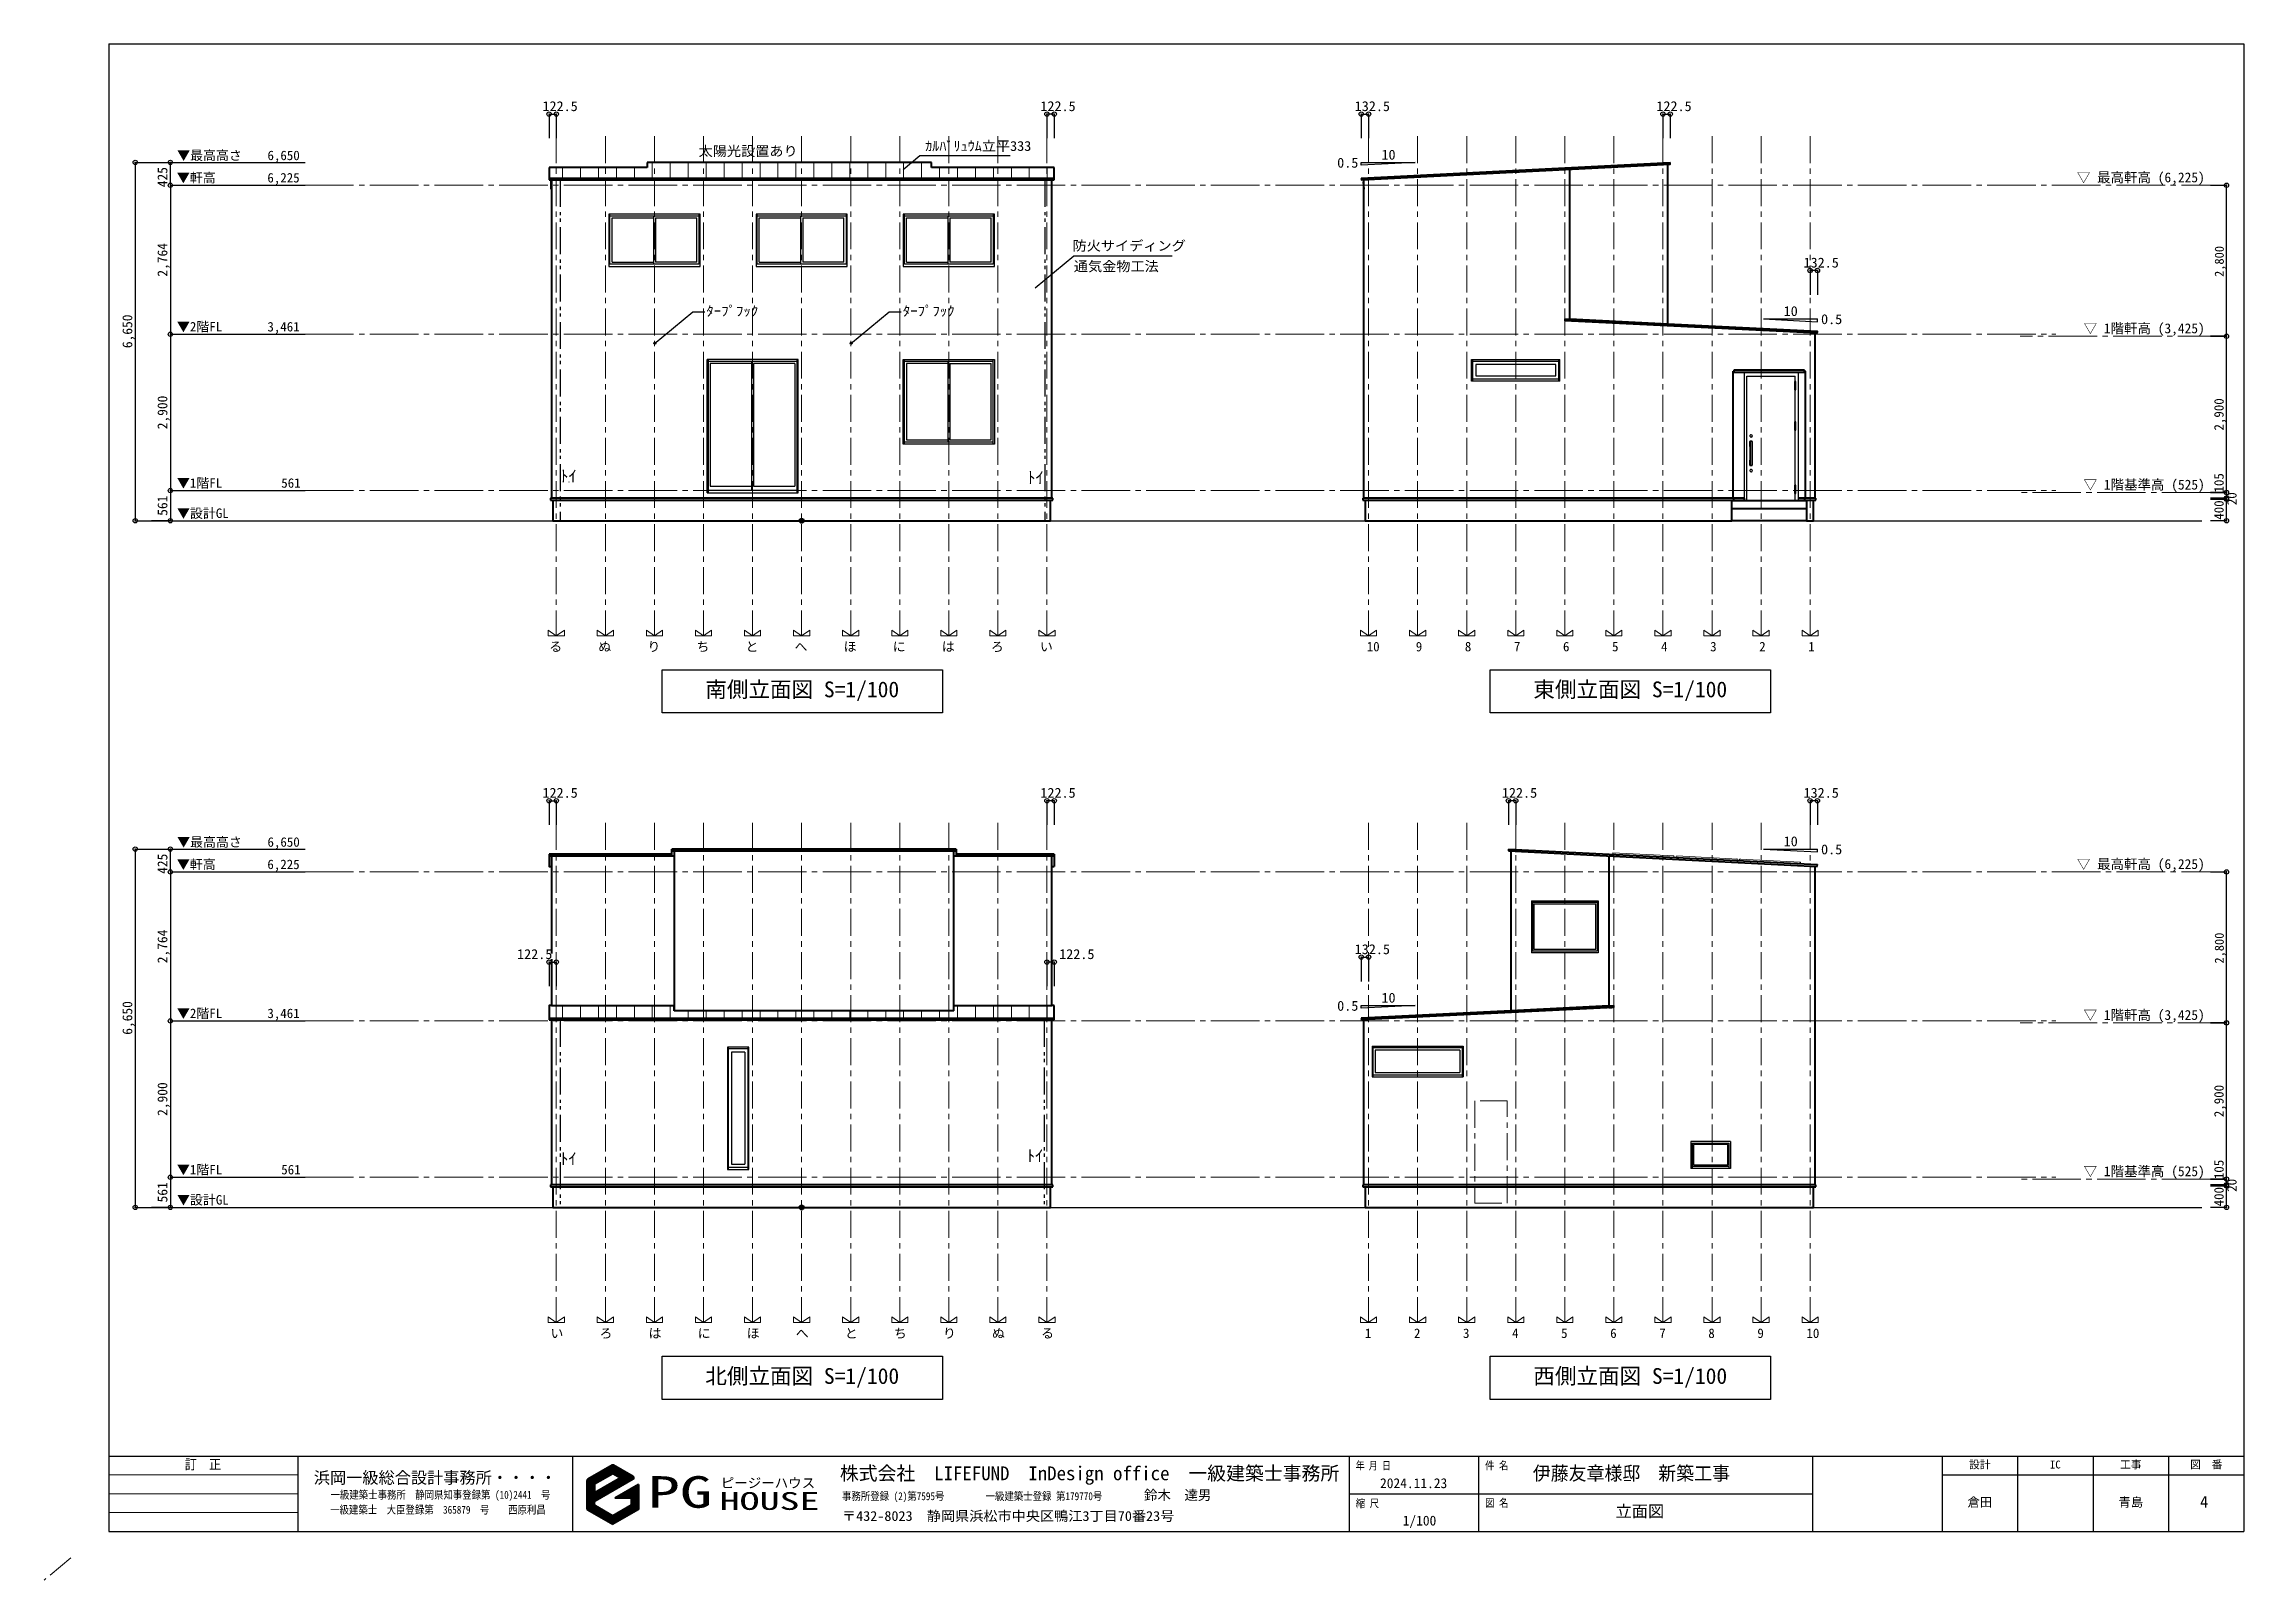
# Model space of a CAD drawing. Units: millimetres on the paper, enlarged 50 times, with parts at 1:100. Extents: x -21826 to 54909, y -26252 to 22610.
# Drawn here: x -9108 to 11294, y -26252 to -12002 of the extents above; entities that cross this region are included whole.
import ezdxf
from ezdxf.enums import TextEntityAlignment as Align

# ---------------------------------------------------------------- set-up
doc = ezdxf.new("R2010")
doc.units = ezdxf.units.MM
doc.header["$LTSCALE"] = 50
doc.header["$PDMODE"] = 32
doc.header["$PDSIZE"] = 40
for name, pattern in [('CHAIN1', [8, 5, -1, 1, -1]), ('CHAIN2', [12, 9, -1, 1, -1]), ('DOUBLE_CHAIN1', [8.8, 5, -1, 0.6, -0.6, 0.6, -1])]:
    doc.linetypes.add(name, pattern=pattern)
for name, color, linetype, lineweight in [('4-0_補助線', 1, 'Continuous', 18), ('4-1_通り芯・通り番号', 5, 'Continuous', 25), ('4-2', 5, 'Continuous', 25), ('4-3_仕上線・樋', 3, 'Continuous', 40), ('4-4', 7, 'Continuous', 25), ('4-6', 1, 'Continuous', 18), ('4-9', 2, 'Continuous', 9), ('4-B_特記事項', 3, 'Continuous', 40), ('4-C', 3, 'Continuous', 40), ('4-E_ソリッド図形', 3, 'Continuous', 40), ('4-F_寸法・方位', 7, 'Continuous', 25), ('F-1_凡例（一般）', 7, 'Continuous', 25), ('F-F_図面枠（共通）', 7, 'Continuous', 25)]:
    doc.layers.add(name, color=color, linetype=linetype, lineweight=lineweight)
doc.layers.add('4-A_文字・書き込み', color=7, linetype='Continuous')
doc.styles.add('ＭＳ ゴシック', font='')
doc.styles.get('ＭＳ ゴシック').set_extended_font_data('MS Gothic')

msp = doc.modelspace()

# ---------------------------------------------------------------- texts
at = {"layer": '4-0_補助線', "style": 'ＭＳ ゴシック'}
for s, p in [('る', (-4422.49, -17662.72)), ('ぬ', (-3967.49, -17662.72)), ('り', (-3512.49, -17662.72)), ('ち', (-3057.49, -17662.72)), ('と', (-2602.49, -17662.72)), ('ほ', (-1692.49, -17662.72)), ('に', (-1237.49, -17662.72)), ('は', (-782.49, -17662.72)), ('へ', (-2147.49, -17662.72)), ('ろ', (-327.49, -17662.72)), ('い', (127.51, -17662.72)), ('10', (3158.4, -17662.72)), ('9', (3613.4, -17662.72)), ('8', (4068.4, -17662.72)), ('7', (4523.4, -17662.72)), ('6', (4978.4, -17662.72)), ('5', (5433.4, -17662.72)), ('4', (5888.4, -17662.72)), ('3', (6343.4, -17662.72)), ('2', (6798.4, -17662.72)), ('1', (7253.4, -17662.72)), ('い', (-4411.69, -24032.72)), ('ろ', (-3956.69, -24032.72)), ('は', (-3501.69, -24032.72)), ('に', (-3046.69, -24032.72)), ('ほ', (-2591.69, -24032.72)), ('へ', (-2136.69, -24032.72)), ('と', (-1681.69, -24032.72)), ('ち', (-1226.69, -24032.72)), ('り', (-771.69, -24032.72)), ('ぬ', (-316.69, -24032.72)), ('る', (138.31, -24032.72)), ('1', (3141.3, -24032.72)), ('2', (3596.3, -24032.72)), ('3', (4051.3, -24032.72)), ('4', (4506.3, -24032.72)), ('5', (4961.3, -24032.72)), ('6', (5416.3, -24032.72)), ('7', (5871.3, -24032.72)), ('8', (6326.3, -24032.72)), ('9', (6781.3, -24032.72)), ('10', (7236.3, -24032.72))]:
    msp.add_text(s, height=87.98, dxfattribs=at).set_placement(p, align=Align.BOTTOM_LEFT)
at = {"layer": '4-1_通り芯・通り番号', "style": 'ＭＳ ゴシック', "width": 1.05}
for s, p in [('10', (3294.98, -13101.77)), ('0.5', (2884.36, -13176.77)), ('10', (7024.98, -14552.9)), ('0.5', (7371.86, -14627.9)), ('10', (7024.98, -19471.77)), ('0.5', (7371.86, -19546.77)), ('10', (3294.98, -20922.9)), ('0.5', (2884.36, -20997.9))]:
    msp.add_text(s, height=91.64, dxfattribs=at).set_placement(p, align=Align.BOTTOM_LEFT)
at = {"layer": '4-2', "style": 'ＭＳ ゴシック', "width": 1.05}
for s, p in [('122.5', (-4485.84, -12651.77)), ('122.5', (131.66, -12651.77)), ('132.5', (3046.86, -12651.77)), ('122.5', (5844.36, -12651.77)), ('132.5', (7209.36, -14102.9)), ('122.5', (-4485.84, -19021.77)), ('122.5', (131.66, -19021.77)), ('122.5', (4411.86, -19021.77)), ('132.5', (7209.36, -19021.77)), ('122.5', (-4721.21, -20518.4)), ('122.5', (306.2, -20518.4)), ('132.5', (3046.86, -20472.9))]:
    msp.add_text(s, height=91.64, dxfattribs=at).set_placement(p, align=Align.BOTTOM_LEFT)
at = {"layer": '4-A_文字・書き込み', "style": 'ＭＳ ゴシック', "width": 1.05}
for s, p in [('太陽光設置あり', (-3037.63, -13068.33)), ('ｶﾙﾊﾞﾘｭｳﾑ立平333', (-936.31, -13021.09)), ('防火サイディング', (430.59, -13946.49)), ('通気金物工法', (442.29, -14137.45))]:
    msp.add_text(s, height=91.64, dxfattribs=at).set_placement(p, align=Align.BOTTOM_LEFT)
at = {"layer": '4-A_文字・書き込み', "style": 'ＭＳ ゴシック'}
for p in [(-4318.81, -16097.07), (12.53, -16111.18), (-4319.64, -22429.31), (7.85, -22403.03)]:
    msp.add_text('ﾄｲ', height=110, dxfattribs=at).set_placement(p, align=Align.BOTTOM_LEFT)
at = {"layer": '4-E_ソリッド図形', "color": 7, "style": 'ＭＳ ゴシック', "width": 1.1}
for p in [(-2965.66, -14552.07), (-1144.21, -14552.07)]:
    msp.add_text('ﾀｰﾌﾟﾌｯｸ', height=91.64, dxfattribs=at).set_placement(p, align=Align.BOTTOM_LEFT)
at = {"layer": '4-E_ソリッド図形', "color": 7, "style": 'ＭＳ ゴシック'}
for s, p in [('南側立面図 S=1/100', (-2975.31, -18106.38)), ('東側立面図 S=1/100', (4703.59, -18106.38)), ('北側立面図 S=1/100', (-2975.31, -24476.38)), ('西側立面図 S=1/100', (4703.59, -24476.38))]:
    msp.add_text(s, height=146.6, dxfattribs=at).set_placement(p, align=Align.BOTTOM_LEFT)
at = {"layer": '4-F_寸法・方位', "style": 'ＭＳ ゴシック'}
for s, height, p in [('▼最高高さ', 87.98, (-7873.61, -13105.45)), ('6,650', 87.98, (-7035.83, -13105.45)), ('▼軒高', 87.98, (-7876.11, -13312.7)), ('6,225', 87.98, (-7036.73, -13312.7)), ('▽ 最高軒高 (6,225)', 91.64, (9744.54, -13312.7)), ('▼2階FL', 87.98, (-7875.48, -14694.7)), ('3,461', 87.98, (-7036.73, -14694.7)), ('▽ 1階軒高 (3,425)', 91.64, (9807.04, -14712.7)), ('▼1階FL', 87.98, (-7875.48, -16144.7)), ('561', 87.98, (-6907.98, -16144.7)), ('▽ 1階基準高 (525)', 91.64, (9807.04, -16162.7)), ('▼設計GL', 87.98, (-7874.86, -16425.2)), ('▼最高高さ', 87.98, (-7873.61, -19475.45)), ('6,650', 87.98, (-7035.83, -19475.45)), ('▼軒高', 87.98, (-7876.11, -19682.71)), ('6,225', 87.98, (-7036.73, -19682.71)), ('▽ 最高軒高 (6,225)', 91.64, (9744.54, -19682.7)), ('▼2階FL', 87.98, (-7875.48, -21064.71)), ('3,461', 87.98, (-7036.73, -21064.71)), ('▽ 1階軒高 (3,425)', 91.64, (9807.04, -21082.7)), ('▼1階FL', 87.98, (-7875.48, -22514.71)), ('561', 87.98, (-6907.98, -22514.71)), ('▽ 1階基準高 (525)', 91.64, (9807.04, -22532.7)), ('▼設計GL', 87.98, (-7874.86, -22795.21))]:
    msp.add_text(s, height=height, dxfattribs=at).set_placement(p, align=Align.BOTTOM_LEFT)
for s, height, p in [('425', 91.64, (-7936.73, -13330.69)), ('2,764', 91.64, (-7936.73, -14159.95)), ('2,800', 84.31, (11132.04, -14162.7)), ('6,650', 91.64, (-8262.23, -14823.26)), ('2,900', 91.64, (-7936.73, -15575.95)), ('2,900', 87.98, (11132.04, -15587.7)), ('105', 87.98, (11132.04, -16162.7)), ('561', 91.64, (-7936.73, -16378.7)), ('400', 87.98, (11132.04, -16415.2)), ('20', 87.98, (11252.04, -16280.2)), ('425', 91.64, (-7936.73, -19700.69)), ('2,764', 91.64, (-7936.73, -20529.96)), ('2,800', 84.31, (11132.04, -20532.7)), ('6,650', 91.64, (-8262.23, -21193.26)), ('2,900', 91.64, (-7936.73, -21945.96)), ('2,900', 87.98, (11132.04, -21957.7)), ('105', 87.98, (11132.04, -22532.7)), ('561', 91.64, (-7936.73, -22748.71)), ('400', 87.98, (11132.04, -22785.2)), ('20', 87.98, (11252.04, -22650.2))]:
    msp.add_text(s, height=height, rotation=90, dxfattribs=at).set_placement(p, align=Align.BOTTOM_LEFT)
at = {"layer": 'F-1_凡例（一般）', "style": 'ＭＳ ゴシック'}
for s, height, width, p in [('PG', 293.3, 1.5, (-3510.64, -25669.54)), ('HOUSE', 165, 1.65, (-2842.87, -25650.76)), ('事務所登録 (2)第7595号', 73.31, 0.85, (-1707.58, -25532.73)), ('一級建築士登録 第179770号', 73.31, 0.85, (-375.72, -25532.73)), ('〒432-8023\u3000静岡県浜松市中央区鴨江3丁目70番23号', 91.64, 1.05, (-1707.89, -25731.1))]:
    msp.add_text(s, height=height, dxfattribs=dict(at, width=width)).set_placement(p, align=Align.BOTTOM_LEFT)
for s, height, p in [('ピージーハウス', 91.64, (-2831.64, -25424.21)), ('株式会社\u3000LIFEFUND\u3000InDesign office\u3000一級建築士事務所', 128.3, (-1728.04, -25364.26)), ('鈴木\u3000達男', 91.64, (1092.78, -25536.35))]:
    msp.add_text(s, height=height, dxfattribs=at).set_placement(p, align=Align.BOTTOM_LEFT)
at = {"layer": 'F-F_図面枠（共通）', "style": 'ＭＳ ゴシック'}
for s, height, width, p in [('訂\u3000正', 91.64, 0.9, (-7803.24, -25251.67)), ('年 月 日', 73.31, 0.8, (3056.48, -25249.03)), ('件 名', 73.31, 0.85, (4256.48, -25249.03)), ('伊藤友章様邸\u3000新築工事', 128.3, 0.95, (4698.59, -25364.17)), ('一級建築士事務所\u3000静岡県知事登録第 (10)2441\u3000号', 73.31, 0.85, (-6451.09, -25519.71)), ('縮 尺', 73.31, 0.85, (3056.48, -25599.03)), ('図 名', 73.31, 0.85, (4256.83, -25595.79)), ('一級建築士\u3000大臣登録第\u3000365879\u3000号\u3000\u3000西原利昌', 73.31, 0.85, (-6454.47, -25658.3))]:
    msp.add_text(s, height=height, dxfattribs=dict(at, width=width)).set_placement(p, align=Align.BOTTOM_LEFT)
for s, height, p in [('浜岡一級総合設計事務所・・・・', 110, (-6606.11, -25389.96)), ('設計', 73.31, (8744.26, -25239.17)), ('IC', 73.31, (9494.26, -25239.17)), ('工事', 73.31, (10144.26, -25239.17)), ('図\u3000番', 73.31, (10794.26, -25239.17)), ('倉田', 84.31, (8729.26, -25596.67)), ('青島', 84.31, (10129.26, -25596.67)), ('1/100', 91.64, (3492.1, -25773.6))]:
    msp.add_text(s, height=height, dxfattribs=at).set_placement(p, align=Align.BOTTOM_LEFT)
at = {"layer": 'F-F_図面枠（共通）', "color": 3, "style": 'ＭＳ ゴシック'}
for s, height, p in [('2024.11.23', 91.64, (3281.76, -25426.67)), ('4', 110, (10886.56, -25614.17)), ('立面図', 110, (5466.71, -25701.67))]:
    msp.add_text(s, height=height, dxfattribs=at).set_placement(p, align=Align.BOTTOM_LEFT)

# ---------------------------------------------------------------- linework, layer by layer
at = {"layer": '4-0_補助線', "linetype": 'CHAIN1'}
for p, q in [((-4357.09, -12856.27), (-4357.09, -17492.72)), ((-3902.09, -12856.27), (-3902.09, -17492.72)), ((-3447.09, -12856.27), (-3447.09, -17492.72)), ((-2992.09, -12856.27), (-2992.09, -17492.72)), ((-2537.09, -12856.27), (-2537.09, -17492.72)), ((-2082.09, -12856.27), (-2082.09, -17492.72)), ((-1627.09, -12856.27), (-1627.09, -17492.72)), ((-1172.09, -12856.27), (-1172.09, -17492.72)), ((-717.09, -12856.27), (-717.09, -17492.72)), ((-262.09, -12856.27), (-262.09, -17492.72)), ((192.91, -12856.27), (192.91, -17492.72)), ((3175.61, -12856.27), (3175.61, -17492.72)), ((3630.61, -12856.27), (3630.61, -17492.72)), ((4085.61, -12856.27), (4085.61, -17492.72)), ((4540.61, -12856.27), (4540.61, -17492.72)), ((4995.61, -12856.27), (4995.61, -17492.72)), ((5450.61, -12856.27), (5450.61, -17492.72)), ((5905.61, -12856.27), (5905.61, -17492.72)), ((6360.61, -12856.27), (6360.61, -17492.72)), ((6815.61, -12856.27), (6815.61, -17492.72)), ((7270.61, -12856.27), (7270.61, -17492.72)), ((-4357.09, -19226.27), (-4357.09, -23862.72)), ((-3902.09, -19226.27), (-3902.09, -23862.72)), ((-3447.09, -19226.27), (-3447.09, -23862.72)), ((-2992.09, -19226.27), (-2992.09, -23862.72)), ((-2537.09, -19226.27), (-2537.09, -23862.72)), ((-2082.09, -19226.27), (-2082.09, -23862.72)), ((-1627.09, -19226.27), (-1627.09, -23862.72)), ((-1172.09, -19226.27), (-1172.09, -23862.72)), ((-717.09, -19226.27), (-717.09, -23862.72)), ((-262.09, -19226.27), (-262.09, -23862.72)), ((192.91, -19226.27), (192.91, -23862.72)), ((3175.61, -19226.27), (3175.61, -23862.72)), ((3630.61, -19226.27), (3630.61, -23862.72)), ((4085.61, -19226.27), (4085.61, -23862.72)), ((4540.61, -19226.27), (4540.61, -23862.72)), ((4995.61, -19226.27), (4995.61, -23862.72)), ((5450.61, -19226.27), (5450.61, -23862.72)), ((5905.61, -19226.27), (5905.61, -23862.72)), ((6360.61, -19226.27), (6360.61, -23862.72)), ((6815.61, -19226.27), (6815.61, -23862.72)), ((7270.61, -19226.27), (7270.61, -23862.72))]:
    msp.add_line(p, q, dxfattribs=at)
at = {"layer": '4-0_補助線'}
for p, q in [((-4357.09, -17492.72), (-4432.09, -17492.72)), ((-3902.09, -17492.72), (-3977.09, -17492.72)), ((-3447.09, -17492.72), (-3522.09, -17492.72)), ((-2992.09, -17492.72), (-3067.09, -17492.72)), ((-2537.09, -17492.72), (-2612.09, -17492.72)), ((-2082.09, -17492.72), (-2157.09, -17492.72)), ((-1627.09, -17492.72), (-1702.09, -17492.72)), ((-1172.09, -17492.72), (-1247.09, -17492.72)), ((-717.09, -17492.72), (-792.09, -17492.72)), ((-262.09, -17492.72), (-337.09, -17492.72)), ((192.91, -17492.72), (117.91, -17492.72)), ((3175.61, -17492.72), (3250.61, -17492.72)), ((3630.61, -17492.72), (3705.61, -17492.72)), ((4085.61, -17492.72), (4160.61, -17492.72)), ((4540.61, -17492.72), (4615.61, -17492.72)), ((4995.61, -17492.72), (5070.61, -17492.72)), ((5450.61, -17492.72), (5525.61, -17492.72)), ((5905.61, -17492.72), (5980.61, -17492.72)), ((6360.61, -17492.72), (6435.61, -17492.72)), ((6815.61, -17492.72), (6890.61, -17492.72)), ((7270.61, -17492.72), (7345.61, -17492.72)), ((-4357.09, -23862.72), (-4432.09, -23862.72)), ((-4357.09, -23862.72), (-4282.09, -23862.72)), ((-3902.09, -23862.72), (-3827.09, -23862.72)), ((-3447.09, -23862.72), (-3372.09, -23862.72)), ((-2992.09, -23862.72), (-2917.09, -23862.72)), ((-2537.09, -23862.72), (-2462.09, -23862.72)), ((-2082.09, -23862.72), (-2007.09, -23862.72)), ((-1627.09, -23862.72), (-1552.09, -23862.72)), ((-1172.09, -23862.72), (-1097.09, -23862.72)), ((-717.09, -23862.72), (-642.09, -23862.72)), ((-262.09, -23862.72), (-187.09, -23862.72)), ((192.91, -23862.72), (267.91, -23862.72)), ((3175.61, -23862.72), (3250.61, -23862.72)), ((3630.61, -23862.72), (3705.61, -23862.72)), ((4085.61, -23862.72), (4160.61, -23862.72)), ((4540.61, -23862.72), (4615.61, -23862.72)), ((4995.61, -23862.72), (5070.61, -23862.72)), ((5450.61, -23862.72), (5525.61, -23862.72)), ((5905.61, -23862.72), (5980.61, -23862.72)), ((6360.61, -23862.72), (6435.61, -23862.72)), ((6740.61, -23809.69), (6815.61, -23862.72)), ((6740.61, -23862.72), (6740.61, -23809.69)), ((6890.61, -23862.72), (6740.61, -23862.72)), ((6815.61, -23862.72), (6890.61, -23809.69)), ((6815.61, -23862.72), (6890.61, -23862.72)), ((6890.61, -23809.69), (6890.61, -23862.72)), ((7195.61, -23809.69), (7270.61, -23862.72)), ((7195.61, -23862.72), (7195.61, -23809.69)), ((7345.61, -23862.72), (7195.61, -23862.72)), ((7270.61, -23862.72), (7345.61, -23809.69)), ((7270.61, -23862.72), (7345.61, -23862.72)), ((7345.61, -23809.69), (7345.61, -23862.72))]:
    msp.add_line(p, q, dxfattribs=at)
for points in [[(-4432.09, -17492.72), (-4282.09, -17492.72), (-4282.09, -17439.69), (-4357.09, -17492.72), (-4432.09, -17439.69)], [(-3977.09, -17492.72), (-3827.09, -17492.72), (-3827.09, -17439.69), (-3902.09, -17492.72), (-3977.09, -17439.69)], [(-3522.09, -17492.72), (-3372.09, -17492.72), (-3372.09, -17439.69), (-3447.09, -17492.72), (-3522.09, -17439.69)], [(-3067.09, -17492.72), (-2917.09, -17492.72), (-2917.09, -17439.69), (-2992.09, -17492.72), (-3067.09, -17439.69)], [(-2612.09, -17492.72), (-2462.09, -17492.72), (-2462.09, -17439.69), (-2537.09, -17492.72), (-2612.09, -17439.69)], [(-2157.09, -17492.72), (-2007.09, -17492.72), (-2007.09, -17439.69), (-2082.09, -17492.72), (-2157.09, -17439.69)], [(-1702.09, -17492.72), (-1552.09, -17492.72), (-1552.09, -17439.69), (-1627.09, -17492.72), (-1702.09, -17439.69)], [(-1247.09, -17492.72), (-1097.09, -17492.72), (-1097.09, -17439.69), (-1172.09, -17492.72), (-1247.09, -17439.69)], [(-792.09, -17492.72), (-642.09, -17492.72), (-642.09, -17439.69), (-717.09, -17492.72), (-792.09, -17439.69)], [(-337.09, -17492.72), (-187.09, -17492.72), (-187.09, -17439.69), (-262.09, -17492.72), (-337.09, -17439.69)], [(117.91, -17492.72), (267.91, -17492.72), (267.91, -17439.69), (192.91, -17492.72), (117.91, -17439.69)], [(3250.61, -17492.72), (3100.61, -17492.72), (3100.61, -17439.69), (3175.61, -17492.72), (3250.61, -17439.69)], [(3705.61, -17492.72), (3555.61, -17492.72), (3555.61, -17439.69), (3630.61, -17492.72), (3705.61, -17439.69)], [(4160.61, -17492.72), (4010.61, -17492.72), (4010.61, -17439.69), (4085.61, -17492.72), (4160.61, -17439.69)], [(4615.61, -17492.72), (4465.61, -17492.72), (4465.61, -17439.69), (4540.61, -17492.72), (4615.61, -17439.69)], [(5070.61, -17492.72), (4920.61, -17492.72), (4920.61, -17439.69), (4995.61, -17492.72), (5070.61, -17439.69)], [(5525.61, -17492.72), (5375.61, -17492.72), (5375.61, -17439.69), (5450.61, -17492.72), (5525.61, -17439.69)], [(5980.61, -17492.72), (5830.61, -17492.72), (5830.61, -17439.69), (5905.61, -17492.72), (5980.61, -17439.69)], [(6435.61, -17492.72), (6285.61, -17492.72), (6285.61, -17439.69), (6360.61, -17492.72), (6435.61, -17439.69)], [(6890.61, -17492.72), (6740.61, -17492.72), (6740.61, -17439.69), (6815.61, -17492.72), (6890.61, -17439.69)], [(7345.61, -17492.72), (7195.61, -17492.72), (7195.61, -17439.69), (7270.61, -17492.72), (7345.61, -17439.69)], [(-3827.09, -23862.72), (-3977.09, -23862.72), (-3977.09, -23809.69), (-3902.09, -23862.72), (-3827.09, -23809.69)], [(-3372.09, -23862.72), (-3522.09, -23862.72), (-3522.09, -23809.69), (-3447.09, -23862.72), (-3372.09, -23809.69)], [(-2917.09, -23862.72), (-3067.09, -23862.72), (-3067.09, -23809.69), (-2992.09, -23862.72), (-2917.09, -23809.69)], [(-2462.09, -23862.72), (-2612.09, -23862.72), (-2612.09, -23809.69), (-2537.09, -23862.72), (-2462.09, -23809.69)], [(-2007.09, -23862.72), (-2157.09, -23862.72), (-2157.09, -23809.69), (-2082.09, -23862.72), (-2007.09, -23809.69)], [(-1552.09, -23862.72), (-1702.09, -23862.72), (-1702.09, -23809.69), (-1627.09, -23862.72), (-1552.09, -23809.69)], [(-1097.09, -23862.72), (-1247.09, -23862.72), (-1247.09, -23809.69), (-1172.09, -23862.72), (-1097.09, -23809.69)], [(-642.09, -23862.72), (-792.09, -23862.72), (-792.09, -23809.69), (-717.09, -23862.72), (-642.09, -23809.69)], [(-187.09, -23862.72), (-337.09, -23862.72), (-337.09, -23809.69), (-262.09, -23862.72), (-187.09, -23809.69)], [(267.91, -23862.72), (117.91, -23862.72), (117.91, -23809.69), (192.91, -23862.72), (267.91, -23809.69)], [(3250.61, -23862.72), (3100.61, -23862.72), (3100.61, -23809.69), (3175.61, -23862.72), (3250.61, -23809.69)], [(3705.61, -23862.72), (3555.61, -23862.72), (3555.61, -23809.69), (3630.61, -23862.72), (3705.61, -23809.69)], [(4160.61, -23862.72), (4010.61, -23862.72), (4010.61, -23809.69), (4085.61, -23862.72), (4160.61, -23809.69)], [(4615.61, -23862.72), (4465.61, -23862.72), (4465.61, -23809.69), (4540.61, -23862.72), (4615.61, -23809.69)], [(5070.61, -23862.72), (4920.61, -23862.72), (4920.61, -23809.69), (4995.61, -23862.72), (5070.61, -23809.69)], [(5525.61, -23862.72), (5375.61, -23862.72), (5375.61, -23809.69), (5450.61, -23862.72), (5525.61, -23809.69)], [(5980.61, -23862.72), (5830.61, -23862.72), (5830.61, -23809.69), (5905.61, -23862.72), (5980.61, -23809.69)], [(6435.61, -23862.72), (6285.61, -23862.72), (6285.61, -23809.69), (6360.61, -23862.72), (6435.61, -23809.69)]]:
    msp.add_lwpolyline(points, close=True, dxfattribs=at)
at = {"layer": '4-0_補助線', "linetype": 'CHAIN1'}
msp.add_lwpolyline([(4160.68, -22755.75), (4460.68, -22755.75), (4460.68, -21805.75), (4160.68, -21805.75)], close=True, dxfattribs=at)
at = {"layer": '4-0_補助線'}
for points in [[(-4357.09, -23862.72), (-4432.09, -23809.69), (-4432.09, -23862.72)], [(-4357.09, -23862.72), (-4282.09, -23809.69), (-4282.09, -23862.72)]]:
    msp.add_lwpolyline(points, dxfattribs=at)
at = {"layer": '4-1_通り芯・通り番号'}
for p, q in [((3108.11, -13101.77), (3608.11, -13101.77)), ((3108.11, -13126.77), (3108.11, -13101.77)), ((3608.11, -13101.77), (3108.11, -13126.77)), ((6838.11, -14552.9), (7338.11, -14552.9)), ((6838.11, -14552.9), (7338.11, -14577.9)), ((7338.11, -14577.9), (7338.11, -14552.9)), ((6838.11, -19471.77), (7338.11, -19471.77)), ((6838.11, -19471.77), (7338.11, -19496.77)), ((7338.11, -19496.77), (7338.11, -19471.77)), ((3108.11, -20922.9), (3608.11, -20922.9)), ((3108.11, -20947.9), (3108.11, -20922.9)), ((3608.11, -20922.9), (3108.11, -20947.9))]:
    msp.add_line(p, q, dxfattribs=at)
at = {"layer": '4-1_通り芯・通り番号', "color": 1, "linetype": 'CHAIN2', "lineweight": 18}
for p, q in [((-6686.73, -13312.71), (10982.04, -13312.71)), ((-6686.73, -14694.71), (9548.67, -14694.71)), ((11132.04, -14712.7), (9219.77, -14712.7)), ((-6686.73, -16144.71), (9548.67, -16144.71)), ((10982.04, -16162.7), (9219.77, -16162.7)), ((-6686.73, -19682.71), (10982.04, -19682.71)), ((-6686.73, -21064.71), (9548.67, -21064.71)), ((11132.04, -21082.7), (9219.77, -21082.7)), ((-6686.73, -22514.71), (9548.67, -22514.71)), ((10982.04, -22532.7), (9219.77, -22532.7))]:
    msp.add_line(p, q, dxfattribs=at)
at = {"layer": '4-2'}
for p, q in [((-4424.59, -12651.77), (-4424.59, -12876.77)), ((-4424.59, -12651.77), (-4357.09, -12651.77)), ((-4357.09, -12651.77), (-4357.09, -12876.77)), ((192.91, -12651.77), (192.91, -12876.77)), ((260.41, -12651.77), (192.91, -12651.77)), ((260.41, -12651.77), (260.41, -12876.77)), ((3108.11, -12651.77), (3108.11, -12876.77)), ((3108.11, -12651.77), (3175.61, -12651.77)), ((3175.61, -12651.77), (3175.61, -12876.77)), ((5905.61, -12651.77), (5905.61, -12876.77)), ((5905.61, -12651.77), (5973.11, -12651.77)), ((5973.11, -12651.77), (5973.11, -12876.77)), ((7270.61, -14102.9), (7270.61, -14327.9)), ((7338.11, -14102.9), (7270.61, -14102.9)), ((7338.11, -14102.9), (7338.11, -14327.9)), ((-4424.59, -19021.77), (-4424.59, -19246.77)), ((-4424.59, -19021.77), (-4357.09, -19021.77)), ((-4357.09, -19021.77), (-4357.09, -19246.77)), ((192.91, -19021.77), (192.91, -19246.77)), ((260.41, -19021.77), (192.91, -19021.77)), ((260.41, -19021.77), (260.41, -19246.77)), ((4473.11, -19021.77), (4473.11, -19246.77)), ((4540.61, -19021.77), (4473.11, -19021.77)), ((4540.61, -19021.77), (4540.61, -19246.77)), ((7270.61, -19021.77), (7270.61, -19246.77)), ((7338.11, -19021.77), (7270.61, -19021.77)), ((7338.11, -19021.77), (7338.11, -19246.77)), ((-4424.59, -20518.4), (-4424.59, -20743.4)), ((-4424.59, -20518.4), (-4357.09, -20518.4)), ((-4357.09, -20518.4), (-4357.09, -20743.4)), ((192.91, -20518.4), (192.91, -20743.4)), ((260.41, -20518.4), (192.91, -20518.4)), ((260.41, -20518.4), (260.41, -20743.4)), ((3108.11, -20472.9), (3108.11, -20697.9)), ((3108.11, -20472.9), (3175.61, -20472.9)), ((3175.61, -20472.9), (3175.61, -20697.9))]:
    msp.add_line(p, q, dxfattribs=at)
for p in [(-4424.59, -12651.77), (-4357.09, -12651.77), (192.91, -12651.77), (260.41, -12651.77), (3108.11, -12651.77), (3175.61, -12651.77), (5905.61, -12651.77), (5973.11, -12651.77), (7270.61, -14102.9), (7338.11, -14102.9), (-4424.59, -19021.77), (-4357.09, -19021.77), (192.91, -19021.77), (260.41, -19021.77), (4473.11, -19021.77), (4540.61, -19021.77), (7270.61, -19021.77), (7338.11, -19021.77), (-4424.59, -20518.4), (-4357.09, -20518.4), (192.91, -20518.4), (260.41, -20518.4), (3108.11, -20472.9), (3175.61, -20472.9)]:
    msp.add_point(p, dxfattribs=at)
at = {"layer": '4-3_仕上線・樋'}
for p, q in [((-4402.84, -13261), (-4402.84, -16215.21)), ((238.66, -16215.21), (238.66, -13261)), ((3129.86, -13259.96), (3129.86, -16215.21)), ((5041.35, -14555.19), (5041.35, -13164.38)), ((5951.36, -14600.69), (5951.36, -13118.88)), ((3133.4, -13349.89), (3129.86, -13279.02)), ((7316.35, -16215.21), (7316.35, -14684.96)), ((6556.36, -15037.71), (6563.86, -15037.71)), ((6556.36, -16215.21), (6556.36, -15037.71)), ((7217.36, -15027.71), (6563.86, -15027.71)), ((7217.36, -15047.71), (7217.36, -15027.71)), ((7217.36, -16215.21), (7217.36, -16235.21)), ((7323.85, -16215.21), (7217.36, -16215.21)), ((7217.36, -16235.21), (7323.85, -16235.21)), ((7323.85, -16235.21), (7323.85, -16215.21)), ((-4402.84, -19533.29), (-4402.84, -20439.78)), ((-3265.34, -19488.88), (-3265.34, -19578.91)), ((-3265.34, -19578.99), (-3265.34, -20970.69)), ((-671.34, -19578.91), (-671.34, -19488.88)), ((-671.34, -20970.69), (-671.34, -19578.99)), ((238.66, -19624.41), (238.66, -19534.38)), ((4494.85, -19488.88), (4494.85, -20970.69)), ((5404.86, -19534.38), (5404.86, -20925.19)), ((238.66, -20925.19), (238.66, -19624.49)), ((7316.35, -22585.21), (7316.35, -19629.96)), ((-4402.84, -20491.11), (-4402.84, -20925.19)), ((-4402.84, -21056), (-4402.84, -22585.21)), ((238.66, -22585.21), (238.66, -21056)), ((3129.86, -21054.96), (3129.86, -22585.21)), ((-4410.34, -22585.21), (-4410.34, -22605.21)), ((246.16, -22585.21), (-4410.34, -22585.21)), ((-4410.34, -22605.21), (246.16, -22605.21)), ((246.16, -22605.21), (246.16, -22585.21))]:
    msp.add_line(p, q, dxfattribs=at)
at = {"layer": '4-3_仕上線・樋', "color": 6, "linetype": 'DOUBLE_CHAIN1', "lineweight": 25}
for p, q in [((-4322.8, -13261), (-4322.8, -16425.21)), ((172.66, -13261), (172.66, -16425.21)), ((-4321.72, -21056), (-4321.72, -22795.21)), ((167.36, -21056), (167.36, -22795.2))]:
    msp.add_line(p, q, dxfattribs=at)
at = {"layer": '4-3_仕上線・樋'}
for points in [[(6563.86, -15027.71), (6563.86, -15047.71), (7217.36, -15047.71)], [(7217.36, -15037.71), (7224.86, -15037.71), (7224.86, -16215.21)]]:
    msp.add_lwpolyline(points, dxfattribs=at)
at = {"layer": '4-4'}
for p, q in [((-3024.59, -13579.71), (-3869.59, -13579.71)), ((-3869.59, -13579.71), (-3869.59, -14064.71)), ((-3859.59, -14044.71), (-3859.59, -13579.71)), ((-3859.59, -13594.71), (-3034.59, -13594.71)), ((-3839.59, -13614.71), (-3457.09, -13614.71)), ((-3839.59, -14024.71), (-3839.59, -13614.71)), ((-3457.09, -13594.71), (-3457.09, -14044.71)), ((-3437.09, -13614.71), (-3054.59, -13614.71)), ((-3437.09, -13614.71), (-3437.09, -14024.71)), ((-3054.59, -14024.71), (-3054.59, -13614.71)), ((-3034.59, -13579.71), (-3034.59, -14044.71)), ((-1659.59, -13579.71), (-2504.59, -13579.71)), ((-2504.59, -13579.71), (-2504.59, -14064.71)), ((-2494.59, -14044.71), (-2494.59, -13579.71)), ((-2494.59, -13594.71), (-1669.59, -13594.71)), ((-2474.59, -13614.71), (-2092.09, -13614.71)), ((-2474.59, -14024.71), (-2474.59, -13614.71)), ((-2092.09, -13594.71), (-2092.09, -14044.71)), ((-2072.09, -13614.71), (-1689.59, -13614.71)), ((-2072.09, -13614.71), (-2072.09, -14024.71)), ((-1689.59, -14024.71), (-1689.59, -13614.71)), ((-1669.59, -13579.71), (-1669.59, -14044.71)), ((-294.59, -13579.71), (-1139.59, -13579.71)), ((-1139.59, -13579.71), (-1139.59, -14064.71)), ((-1129.59, -14044.71), (-1129.59, -13579.71)), ((-1129.59, -13594.71), (-304.59, -13594.71)), ((-1109.59, -13614.71), (-727.09, -13614.71)), ((-1109.59, -14024.71), (-1109.59, -13614.71)), ((-727.09, -13594.71), (-727.09, -14044.71)), ((-707.09, -13614.71), (-324.59, -13614.71)), ((-707.09, -13614.71), (-707.09, -14024.71)), ((-324.59, -14024.71), (-324.59, -13614.71)), ((-304.59, -13579.71), (-304.59, -14044.71)), ((-3034.59, -14044.71), (-3859.59, -14044.71)), ((-3839.59, -14024.71), (-3457.09, -14024.71)), ((-3054.59, -14024.71), (-3437.09, -14024.71)), ((-1669.59, -14044.71), (-2494.59, -14044.71)), ((-2474.59, -14024.71), (-2092.09, -14024.71)), ((-1689.59, -14024.71), (-2072.09, -14024.71)), ((-304.59, -14044.71), (-1129.59, -14044.71)), ((-1109.59, -14024.71), (-727.09, -14024.71)), ((-324.59, -14024.71), (-707.09, -14024.71)), ((-2114.59, -14929.71), (-2959.59, -14929.71)), ((-2959.59, -16164.71), (-2959.59, -14929.71)), ((-2949.59, -14929.71), (-2949.59, -16164.71)), ((-2949.59, -14944.71), (-2124.59, -14944.71)), ((-2547.09, -14964.71), (-2929.59, -14964.71)), ((-2929.59, -14964.71), (-2929.59, -16104.71)), ((-2547.09, -14944.71), (-2547.09, -16144.71)), ((-2144.59, -14964.71), (-2527.09, -14964.71)), ((-2527.09, -14964.71), (-2527.09, -16104.71)), ((-2144.59, -14964.71), (-2144.59, -16104.71)), ((-2124.59, -16164.71), (-2124.59, -14929.71)), ((-2114.59, -16164.71), (-2114.59, -14929.71)), ((-1139.59, -14929.71), (-294.59, -14929.71)), ((-1139.59, -15714.71), (-1139.59, -14929.71)), ((-1129.59, -15714.71), (-1129.59, -14929.71)), ((-1129.59, -14944.71), (-304.59, -14944.71)), ((-727.09, -14964.71), (-1109.59, -14964.71)), ((-1109.59, -14964.71), (-1109.59, -15674.71)), ((-727.09, -14944.71), (-727.09, -15694.71)), ((-707.09, -14964.71), (-324.59, -14964.71)), ((-707.09, -14964.71), (-707.09, -15674.71)), ((-324.59, -15674.71), (-324.59, -14964.71)), ((-304.59, -15714.71), (-304.59, -14929.71)), ((4130.61, -14929.71), (4950.61, -14929.71)), ((4130.61, -15129.71), (4130.61, -14929.71)), ((4140.61, -14929.71), (4140.61, -15129.71)), ((4140.61, -14944.71), (4940.61, -14944.71)), ((4911.1, -14974.21), (4170.1, -14974.21)), ((4911.1, -15080.21), (4911.1, -14974.21)), ((4940.61, -15129.71), (4940.61, -14929.71)), ((4950.61, -15129.71), (4950.61, -14929.71)), ((6662.61, -16238.21), (6662.61, -15047.71)), ((7133.35, -15131.56), (7133.35, -15082.38)), ((7158.6, -15047.71), (7158.6, -16238.21)), ((4950.61, -15129.71), (4130.61, -15129.71)), ((4940.61, -15109.71), (4140.61, -15109.71)), ((7137.39, -15131.56), (7129.31, -15131.56)), ((7129.31, -15209.29), (7129.31, -15131.56)), ((7129.31, -15209.29), (7137.39, -15209.29)), ((7133.35, -15507.39), (7133.35, -15209.29)), ((7137.39, -15209.29), (7137.39, -15131.56)), ((-4402.84, -15679.71), (-4404.84, -15679.71)), ((-304.59, -15694.71), (-1129.59, -15694.71)), ((-1109.59, -15674.71), (-727.09, -15674.71)), ((-707.09, -15674.71), (-324.59, -15674.71)), ((6712.07, -15689.24), (6711.98, -15689.85)), ((6711.98, -15735.63), (6711.98, -15689.85)), ((6712.17, -15688.68), (6712.07, -15689.24)), ((6712.23, -15688.55), (6712.17, -15688.68)), ((6712.33, -15688.36), (6712.23, -15688.55)), ((6712.34, -15689.16), (6712.23, -15689.85)), ((6712.23, -15689.95), (6712.23, -15735.63)), ((6712.7, -15687.63), (6712.33, -15688.36)), ((6712.36, -15689.06), (6712.34, -15689.16)), ((6712.4, -15688.76), (6712.36, -15689.06)), ((6712.91, -15687.78), (6712.4, -15688.76)), ((6713.29, -15687.05), (6712.7, -15687.63)), ((6713.17, -15687.51), (6712.91, -15687.78)), ((6713.3, -15689.42), (6713.11, -15690.35)), ((6713.11, -15690.35), (6713.11, -15907.7)), ((6713.58, -15690.35), (6713.11, -15690.35)), ((6713.69, -15687), (6713.17, -15687.51)), ((6713.54, -15686.79), (6713.29, -15687.05)), ((6713.38, -15689), (6713.3, -15689.42)), ((6713.92, -15688.19), (6713.38, -15689)), ((6714.47, -15686.33), (6713.54, -15686.79)), ((6713.58, -15907.71), (6713.58, -15690.35)), ((6714.68, -15686.5), (6713.69, -15687)), ((6714.15, -15687.86), (6713.92, -15688.19)), ((6715.3, -15687.1), (6714.15, -15687.86)), ((6714.6, -15686.26), (6714.47, -15686.33)), ((6715.39, -15686.13), (6714.6, -15686.26)), ((6715.11, -15686.43), (6714.68, -15686.5)), ((6715.77, -15686.33), (6715.11, -15686.43)), ((6715.71, -15687.01), (6715.3, -15687.1)), ((6715.77, -15686.07), (6715.39, -15686.13)), ((6716.65, -15686.83), (6715.71, -15687.01)), ((6730.67, -15686.07), (6715.77, -15686.07)), ((6730.67, -15686.33), (6715.77, -15686.33)), ((6716.65, -15686.83), (6729.78, -15686.83)), ((6716.65, -15687.29), (6716.65, -15686.83)), ((6716.65, -15687.29), (6729.78, -15687.29)), ((6729.78, -15686.83), (6729.78, -15687.3)), ((6730.67, -15686.97), (6729.78, -15686.83)), ((6730.72, -15687.44), (6729.78, -15687.29)), ((6731.05, -15686.13), (6730.67, -15686.07)), ((6730.68, -15686.33), (6730.67, -15686.33)), ((6730.67, -15686.97), (6730.67, -15686.97)), ((6730.87, -15687), (6730.67, -15686.97)), ((6731.76, -15686.5), (6730.68, -15686.33)), ((6730.73, -15687.44), (6730.72, -15687.44)), ((6730.75, -15687.45), (6730.73, -15687.44)), ((6731.59, -15687.87), (6730.75, -15687.45)), ((6731.68, -15687.41), (6730.87, -15687)), ((6731.84, -15686.26), (6731.05, -15686.13)), ((6731.6, -15687.89), (6731.59, -15687.87)), ((6732.26, -15688.54), (6731.6, -15687.89)), ((6731.68, -15687.41), (6731.68, -15687.41)), ((6731.86, -15687.5), (6731.68, -15687.41)), ((6731.97, -15686.33), (6731.84, -15686.26)), ((6731.99, -15687.63), (6731.86, -15687.5)), ((6732.17, -15686.43), (6731.97, -15686.33)), ((6732, -15687.64), (6731.99, -15687.63)), ((6732.49, -15688.14), (6732, -15687.64)), ((6732.55, -15686.62), (6732.17, -15686.43)), ((6732.27, -15688.55), (6732.26, -15688.54)), ((6732.27, -15688.56), (6732.27, -15688.55)), ((6732.7, -15689.39), (6732.27, -15688.56)), ((6732.5, -15688.14), (6732.49, -15688.14)), ((6732.64, -15688.28), (6732.5, -15688.14)), ((6732.89, -15686.79), (6732.55, -15686.62)), ((6732.73, -15688.46), (6732.64, -15688.28)), ((6732.7, -15689.41), (6732.7, -15689.39)), ((6732.7, -15689.42), (6732.7, -15689.41)), ((6732.85, -15690.35), (6732.7, -15689.42)), ((6732.74, -15688.47), (6732.73, -15688.46)), ((6733.15, -15689.26), (6732.74, -15688.47)), ((6733.32, -15690.35), (6732.85, -15690.35)), ((6732.85, -15907.7), (6732.85, -15690.35)), ((6733.15, -15687.05), (6732.89, -15686.79)), ((6733.48, -15687.38), (6733.15, -15687.05)), ((6733.18, -15689.46), (6733.15, -15689.26)), ((6733.18, -15689.47), (6733.18, -15689.46)), ((6733.32, -15690.35), (6733.18, -15689.47)), ((6733.32, -15690.35), (6733.32, -15907.7)), ((6733.73, -15687.63), (6733.48, -15687.38)), ((6733.93, -15688.56), (6733.52, -15687.78)), ((6733.9, -15687.97), (6733.73, -15687.63)), ((6734.58, -15637.33), (6733.81, -15633.24)), ((6734.2, -15688.55), (6733.9, -15687.97)), ((6734.03, -15688.76), (6733.93, -15688.56)), ((6734.09, -15689.16), (6734.03, -15688.76)), ((6734.09, -15689.17), (6734.09, -15689.16)), ((6734.2, -15689.83), (6734.09, -15689.17)), ((6734.27, -15688.68), (6734.2, -15688.55)), ((6734.2, -15689.85), (6734.2, -15689.83)), ((6734.2, -15689.95), (6734.2, -15735.63)), ((6734.28, -15688.74), (6734.27, -15688.68)), ((6734.45, -15689.85), (6734.28, -15688.74)), ((6734.45, -15735.63), (6734.45, -15689.85)), ((7137.39, -15507.39), (7129.31, -15507.39)), ((7129.31, -15585.13), (7129.31, -15507.39)), ((7129.31, -15585.13), (7137.39, -15585.13)), ((7133.35, -16093.28), (7133.35, -15585.13)), ((7137.39, -15585.13), (7137.39, -15507.39)), ((6711.98, -15735.63), (6712.05, -15736.21)), ((6712.05, -15862.35), (6711.98, -15862.92)), ((6711.98, -15862.92), (6711.98, -15908.71)), ((6711.98, -15908.71), (6712.04, -15909.09)), ((6712.04, -15909.09), (6712.17, -15909.87)), ((6712.05, -15736.21), (6712.11, -15736.62)), ((6712.11, -15861.93), (6712.05, -15862.35)), ((6712.11, -15736.62), (6712.23, -15736.91)), ((6712.23, -15861.65), (6712.11, -15861.93)), ((6712.17, -15909.87), (6712.23, -15910)), ((6712.23, -15735.63), (6712.46, -15736.87)), ((6712.23, -15736.91), (6712.5, -15737.54)), ((6712.5, -15861.02), (6712.23, -15861.65)), ((6712.23, -15908.71), (6712.23, -15862.92)), ((6712.23, -15908.71), (6712.34, -15909.42)), ((6712.23, -15910), (6712.33, -15910.19)), ((6712.33, -15910.19), (6712.53, -15910.59)), ((6712.34, -15909.42), (6712.4, -15909.79)), ((6712.46, -15736.87), (6713.11, -15737.96)), ((6712.5, -15737.54), (6713.11, -15738.33)), ((6712.6, -15860.88), (6712.5, -15861.02)), ((6712.53, -15910.59), (6712.7, -15910.93)), ((6713.11, -15860.23), (6712.6, -15860.88)), ((6712.7, -15910.93), (6713.29, -15911.51)), ((6713.58, -15907.7), (6713.11, -15907.7)), ((6713.11, -15907.7), (6713.26, -15908.59)), ((6713.26, -15908.59), (6713.29, -15908.79)), ((6713.29, -15908.79), (6713.7, -15909.59)), ((6713.29, -15911.51), (6713.54, -15911.76)), ((6713.54, -15911.76), (6713.88, -15911.93)), ((6713.7, -15909.59), (6713.79, -15909.77)), ((6713.79, -15909.77), (6713.93, -15909.91)), ((6713.88, -15911.93), (6714.47, -15912.23)), ((6713.93, -15909.91), (6714.44, -15910.42)), ((6714.44, -15910.42), (6714.57, -15910.55)), ((6714.47, -15912.23), (6714.6, -15912.29)), ((6714.57, -15910.55), (6714.75, -15910.64)), ((6714.6, -15912.29), (6715.39, -15912.42)), ((6714.75, -15910.64), (6714.99, -15910.76)), ((6714.99, -15910.76), (6715.56, -15911.05)), ((6715.39, -15912.42), (6715.77, -15912.48)), ((6715.56, -15911.05), (6716.65, -15911.22)), ((6730.67, -15912.23), (6715.77, -15912.23)), ((6730.67, -15912.48), (6715.77, -15912.48)), ((6716.65, -15911.22), (6716.65, -15910.76)), ((6729.78, -15910.76), (6716.65, -15910.76)), ((6716.65, -15911.22), (6729.78, -15911.22)), ((6729.78, -15911.22), (6729.78, -15910.76)), ((6729.78, -15911.22), (6730.87, -15911.05)), ((6730.67, -15912.48), (6731.84, -15912.29)), ((6730.87, -15911.05), (6731.44, -15910.76)), ((6731.44, -15910.76), (6731.68, -15910.64)), ((6731.68, -15910.64), (6731.86, -15910.55)), ((6731.84, -15912.29), (6731.97, -15912.23)), ((6731.86, -15910.55), (6731.99, -15910.42)), ((6731.97, -15912.23), (6732.55, -15911.93)), ((6731.99, -15910.42), (6732.64, -15909.77)), ((6732.55, -15911.93), (6732.89, -15911.76)), ((6732.64, -15909.77), (6732.73, -15909.59)), ((6732.73, -15909.59), (6733.15, -15908.79)), ((6732.85, -15907.7), (6733.32, -15907.7)), ((6732.89, -15911.76), (6733.15, -15911.51)), ((6733.15, -15908.79), (6733.18, -15908.59)), ((6733.15, -15911.51), (6733.48, -15911.18)), ((6733.18, -15908.59), (6733.32, -15907.7)), ((6733.32, -15737.96), (6733.97, -15736.87)), ((6733.32, -15738.33), (6733.93, -15737.54)), ((6733.48, -15911.18), (6733.73, -15910.93)), ((6733.73, -15910.93), (6733.9, -15910.59)), ((6733.9, -15910.59), (6734.27, -15909.87)), ((6733.93, -15737.54), (6734.32, -15736.62)), ((6733.97, -15736.87), (6734.2, -15735.63)), ((6734.03, -15909.79), (6734.09, -15909.41)), ((6734.09, -15909.41), (6734.2, -15908.71)), ((6734.2, -15908.71), (6734.2, -15862.92)), ((6734.27, -15909.87), (6734.36, -15909.27)), ((6734.32, -15736.62), (6734.38, -15736.21)), ((6734.38, -15862.35), (6734.32, -15861.93)), ((6734.36, -15909.27), (6734.39, -15909.09)), ((6734.38, -15736.21), (6734.45, -15735.63)), ((6734.45, -15862.92), (6734.38, -15862.35)), ((6734.39, -15909.09), (6734.45, -15908.71)), ((6734.45, -15862.92), (6734.45, -15908.71)), ((-4238.72, -16065.37), (-4240.72, -16065.37)), ((-2929.59, -16104.71), (-2547.09, -16104.71)), ((-2527.09, -16104.71), (-2144.59, -16104.71)), ((7137.39, -16093.28), (7129.31, -16093.28)), ((7129.31, -16171.02), (7129.31, -16093.28)), ((7137.39, -16171.02), (7137.39, -16093.28)), ((-2959.59, -16164.71), (-2114.59, -16164.71)), ((-2124.59, -16144.71), (-2949.59, -16144.71)), ((7129.31, -16171.02), (7137.39, -16171.02)), ((7133.35, -16238.21), (7133.35, -16171.02)), ((7318.36, -16173.71), (7316.35, -16173.71)), ((4686.86, -19949.71), (5304.36, -19949.71)), ((4686.86, -19949.71), (4686.86, -20434.71)), ((4696.86, -19949.71), (4696.86, -20414.71)), ((4696.86, -19964.71), (5294.35, -19964.71)), ((4709.36, -19977.21), (5281.85, -19977.21)), ((4709.36, -19977.21), (4709.36, -20399.71)), ((5281.85, -20399.71), (5281.85, -19977.21)), ((5294.35, -19949.71), (5294.35, -20414.71)), ((5304.36, -19949.71), (5304.36, -20434.71)), ((4709.36, -20399.71), (5281.85, -20399.71)), ((5304.36, -20434.71), (4686.86, -20434.71)), ((4696.86, -20414.71), (5294.35, -20414.71)), ((-2570.84, -21308.71), (-2770.84, -21308.71)), ((-2770.84, -21308.71), (-2770.84, -22443.71)), ((-2760.84, -22443.71), (-2760.84, -21308.71)), ((-2580.84, -21323.71), (-2760.84, -21323.71)), ((-2610.34, -21353.21), (-2731.34, -21353.21)), ((-2610.34, -21353.21), (-2610.34, -22394.21)), ((-2580.84, -21308.71), (-2580.84, -22443.71)), ((-2570.84, -22443.71), (-2570.84, -21308.71)), ((3208.11, -21299.71), (4053.1, -21299.71)), ((3208.11, -21299.71), (3208.11, -21584.71)), ((3218.11, -21584.71), (3218.11, -21299.71)), ((4043.1, -21314.71), (3218.11, -21314.71)), ((4023.11, -21334.71), (3238.1, -21334.71)), ((4023.11, -21334.71), (4023.11, -21544.71)), ((4043.1, -21299.71), (4043.1, -21584.71)), ((4053.1, -21299.71), (4053.1, -21584.71)), ((3208.11, -21584.71), (4053.1, -21584.71)), ((3218.11, -21564.71), (4043.1, -21564.71)), ((6165.6, -22184.71), (6165.6, -22434.71)), ((6530.61, -22184.71), (6165.6, -22184.71)), ((6175.6, -22199.71), (6175.6, -22434.71)), ((6175.6, -22199.71), (6520.61, -22199.71)), ((6188.11, -22212.21), (6188.11, -22399.71)), ((6508.1, -22212.21), (6188.11, -22212.21)), ((6508.1, -22399.71), (6508.1, -22212.21)), ((6520.61, -22434.71), (6520.61, -22199.71)), ((6530.61, -22184.71), (6530.61, -22434.71)), ((-2580.84, -22423.71), (-2760.84, -22423.71)), ((6530.61, -22434.71), (6165.6, -22434.71)), ((6520.61, -22414.71), (6175.6, -22414.71)), ((6188.11, -22399.71), (6508.1, -22399.71)), ((-2770.84, -22443.71), (-2570.84, -22443.71))]:
    msp.add_line(p, q, dxfattribs=at)
at = {"layer": '4-4', "color": 1, "lineweight": 18}
for p, q in [((3129.86, -13679.71), (3127.85, -13679.71)), ((3127.85, -14264.71), (3129.86, -14264.71)), ((3127.85, -14929.71), (3129.86, -14929.71)), ((3127.85, -15714.71), (3129.86, -15714.71)), ((3129.86, -16164.71), (3127.85, -16164.71)), ((7318.36, -20049.71), (7316.35, -20049.71)), ((7318.36, -20634.71), (7316.35, -20634.71)), ((-4404.84, -21299.71), (-4402.84, -21299.71)), ((7318.36, -21299.71), (7316.35, -21299.71)), ((7316.35, -22534.71), (7318.36, -22534.71))]:
    msp.add_line(p, q, dxfattribs=at)
at = {"layer": '4-4'}
for points in [[(-3869.59, -14064.71), (-3024.59, -14064.71), (-3024.59, -13579.71)], [(-2504.59, -14064.71), (-1659.59, -14064.71), (-1659.59, -13579.71)], [(-1139.59, -14064.71), (-294.59, -14064.71), (-294.59, -13579.71)], [(-294.59, -14929.71), (-294.59, -15714.71), (-1139.59, -15714.71)], [(4170.1, -14974.21), (4170.1, -15080.21), (4911.1, -15080.21)], [(6684.32, -16238.21), (6684.32, -15082.38), (7133.35, -15082.38)], [(6713.55, -15631.37), (6712.04, -15635.25), (6712.04, -15639.41), (6713.55, -15643.29), (6716.37, -15646.36), (6720.1, -15648.21)], [(6720.1, -15626.44), (6716.37, -15628.29), (6713.55, -15631.37)], [(6716.65, -15687.29), (6715.7, -15687.44), (6714.85, -15687.87), (6714.16, -15688.55), (6713.73, -15689.41), (6713.58, -15690.35)], [(6733.81, -15633.24), (6731.62, -15629.7), (6728.28, -15627.19), (6724.26, -15626.06), (6720.1, -15626.44)], [(6720.1, -15648.21), (6724.26, -15648.6), (6728.28, -15647.46), (6731.62, -15644.95), (6733.81, -15641.42), (6734.58, -15637.33)], [(6732.85, -15690.35), (6732.7, -15689.41), (6732.26, -15688.55), (6731.59, -15687.88), (6730.73, -15687.44), (6729.78, -15687.29)], [(6733.52, -15687.78), (6732.74, -15687), (6731.76, -15686.5)], [(6713.11, -15860.59), (6712.46, -15861.68), (6712.23, -15862.92)], [(6712.4, -15909.79), (6712.91, -15910.77), (6713.69, -15911.56), (6714.68, -15912.06), (6715.77, -15912.23)], [(6713.58, -15907.7), (6713.73, -15908.65), (6714.16, -15909.5), (6714.85, -15910.18), (6715.7, -15910.61), (6716.65, -15910.76)], [(6729.78, -15910.76), (6730.73, -15910.61), (6731.59, -15910.18), (6732.27, -15909.5), (6732.7, -15908.65), (6732.85, -15907.7)], [(6730.67, -15912.23), (6731.76, -15912.06), (6732.74, -15911.56), (6733.52, -15910.77), (6734.03, -15909.79)], [(6734.32, -15861.93), (6733.93, -15861.02), (6733.32, -15860.23)], [(6734.2, -15862.92), (6733.97, -15861.68), (6733.32, -15860.59)], [(6720.1, -15948.44), (6716.37, -15950.3), (6713.55, -15953.37), (6712.04, -15957.25), (6712.04, -15961.41), (6713.55, -15965.29), (6716.37, -15968.36), (6720.1, -15970.21)], [(6734.58, -15959.33), (6733.81, -15955.24), (6731.62, -15951.71), (6728.28, -15949.19), (6724.26, -15948.06), (6720.1, -15948.44)], [(6720.1, -15970.21), (6724.26, -15970.6), (6728.28, -15969.46), (6731.62, -15966.95), (6733.81, -15963.42), (6734.58, -15959.33)], [(-2731.34, -21353.21), (-2731.34, -22394.21), (-2610.34, -22394.21)], [(3238.1, -21334.71), (3238.1, -21544.71), (4023.11, -21544.71)]]:
    msp.add_lwpolyline(points, dxfattribs=at)
at = {"layer": '4-6'}
for p, q in [((-4299.59, -13147.27), (-4299.59, -13261)), ((-4133.09, -13147.27), (-4133.09, -13261)), ((-3966.59, -13147.27), (-3966.59, -13261)), ((-3800.09, -13147.27), (-3800.09, -13261)), ((-3633.59, -13147.27), (-3633.59, -13261)), ((-3467.09, -13101.77), (-3467.09, -13261)), ((-3300.59, -13101.77), (-3300.59, -13261)), ((-3134.09, -13101.77), (-3134.09, -13261)), ((-2967.59, -13101.77), (-2967.59, -13261)), ((-2801.09, -13101.77), (-2801.09, -13261)), ((-2634.59, -13101.77), (-2634.59, -13261)), ((-2468.09, -13101.77), (-2468.09, -13261)), ((-2301.59, -13101.77), (-2301.59, -13261)), ((-2135.09, -13101.77), (-2135.09, -13261)), ((-1968.59, -13101.77), (-1968.59, -13261)), ((-1802.09, -13101.77), (-1802.09, -13261)), ((-1635.59, -13101.77), (-1635.59, -13261)), ((-1469.09, -13101.77), (-1469.09, -13261)), ((-1302.59, -13101.77), (-1302.59, -13261)), ((-1136.09, -13101.77), (-1136.09, -13261)), ((-969.59, -13101.77), (-969.59, -13261)), ((-803.09, -13147.27), (-803.09, -13261)), ((-636.59, -13147.27), (-636.59, -13261)), ((-470.09, -13147.27), (-470.09, -13261)), ((-303.59, -13147.27), (-303.59, -13261)), ((-137.09, -13147.27), (-137.09, -13261)), ((29.41, -13147.27), (29.41, -13261)), ((195.91, -13147.27), (195.91, -13261)), ((-4299.59, -20925.19), (-4299.59, -21056)), ((-4133.09, -20925.19), (-4133.09, -21056)), ((-3966.59, -20925.19), (-3966.59, -21056)), ((-3800.09, -20925.19), (-3800.09, -21056)), ((-3633.59, -20925.19), (-3633.59, -21056)), ((-3467.09, -20925.19), (-3467.09, -21056)), ((-3300.59, -20925.19), (-3300.59, -21056)), ((-3134.09, -20970.69), (-3134.09, -21056)), ((-2967.59, -20970.69), (-2967.59, -21056)), ((-2801.09, -20970.69), (-2801.09, -21056)), ((-2634.59, -20970.69), (-2634.59, -21056)), ((-2468.09, -20970.69), (-2468.09, -21056)), ((-2301.59, -20970.69), (-2301.59, -21056)), ((-2135.09, -20970.69), (-2135.09, -21056)), ((-1968.59, -20970.69), (-1968.59, -21056)), ((-1802.09, -20970.69), (-1802.09, -21056)), ((-1635.59, -20970.69), (-1635.59, -21056)), ((-1469.09, -20970.69), (-1469.09, -21056)), ((-1302.59, -20970.69), (-1302.59, -21056)), ((-1136.09, -20970.69), (-1136.09, -21056)), ((-969.59, -20970.69), (-969.59, -21056)), ((-803.09, -20970.69), (-803.09, -21056)), ((-636.59, -20925.19), (-636.59, -21056)), ((-470.09, -20925.19), (-470.09, -21056)), ((-303.59, -20925.19), (-303.59, -21056)), ((-137.09, -20925.19), (-137.09, -21056)), ((29.41, -20925.19), (29.41, -21056)), ((195.91, -20925.19), (195.91, -21056))]:
    msp.add_line(p, q, dxfattribs=at)
at = {"layer": '4-9'}
for p, q in [((5440.46, -19520.14), (5441.21, -19505.16)), ((5441.21, -19505.16), (6007.5, -19533.47)), ((6006.75, -19548.46), (6007.5, -19533.47)), ((6033.23, -19549.78), (6033.98, -19534.8)), ((6033.23, -19549.78), (6045.72, -19550.4)), ((6033.23, -19549.78), (6599.53, -19578.09)), ((6046.47, -19535.42), (6033.98, -19534.8)), ((6033.98, -19534.8), (6600.28, -19563.11)), ((6600.28, -19563.11), (6587.79, -19562.49)), ((6599.53, -19578.09), (6600.28, -19563.11)), ((6615.26, -19563.86), (6614.51, -19578.84)), ((6614.51, -19578.84), (6626.99, -19579.47)), ((6614.51, -19578.84), (7180.8, -19607.16)), ((6615.26, -19563.86), (6627.74, -19564.49)), ((7181.55, -19592.18), (6615.26, -19563.86)), ((7168.32, -19606.53), (7180.8, -19607.16)), ((7169.07, -19591.55), (7181.55, -19592.18)), ((7180.8, -19607.16), (7181.55, -19592.18))]:
    msp.add_line(p, q, dxfattribs=at)
at = {"layer": '4-B_特記事項'}
for p, q in [((6543.11, -16238.21), (7238.11, -16238.21)), ((7238.11, -16313.21), (6543.11, -16313.21)), ((7238.11, -16425.21), (6543.11, -16425.21))]:
    msp.add_line(p, q, dxfattribs=at)
at = {"layer": '4-C'}
for p, q in [((-4410.34, -16215.21), (-4410.34, -16235.21)), ((246.16, -16215.21), (-4410.34, -16215.21)), ((-4410.34, -16235.21), (246.16, -16235.21)), ((-4389.59, -16235.21), (-4389.59, -16425.21)), ((225.41, -16425.21), (225.41, -16235.21)), ((246.16, -16235.21), (246.16, -16215.21)), ((3122.36, -16215.21), (3122.36, -16235.21)), ((6662.61, -16215.21), (3122.36, -16215.21)), ((3122.36, -16235.21), (6662.61, -16235.21)), ((3143.11, -16235.21), (3143.11, -16425.21)), ((6543.11, -16425.21), (6543.11, -16235.21)), ((6563.86, -16235.21), (6563.86, -16215.21)), ((6662.61, -16238.21), (6662.61, -16215.21)), ((7224.86, -16215.21), (7158.6, -16215.21)), ((7158.6, -16235.21), (7217.36, -16235.21)), ((7217.36, -16215.21), (7217.36, -16235.21)), ((7238.11, -16235.21), (7238.11, -16425.21)), ((7303.1, -16425.21), (7303.1, -16235.21)), ((7323.85, -16215.21), (7316.35, -16215.21)), ((-4389.59, -16425.21), (225.41, -16425.21)), ((3143.11, -16425.21), (6543.11, -16425.21)), ((7238.11, -16425.21), (7303.1, -16425.21)), ((-4410.34, -22585.21), (-4410.34, -22605.21)), ((-4402.84, -22585.21), (-4410.34, -22585.21)), ((-4389.59, -22605.21), (-4389.59, -22795.21)), ((225.41, -22795.21), (225.41, -22605.21)), ((3122.36, -22585.21), (3122.36, -22605.21)), ((7323.85, -22585.21), (3122.36, -22585.21)), ((3122.36, -22605.21), (7323.85, -22605.21)), ((3143.11, -22605.21), (3143.11, -22795.21)), ((7303.1, -22795.21), (7303.1, -22605.21)), ((7323.85, -22605.21), (7323.85, -22585.21)), ((-4389.59, -22795.21), (225.41, -22795.21)), ((3143.11, -22795.21), (7303.1, -22795.21))]:
    msp.add_line(p, q, dxfattribs=at)
at = {"layer": '4-E_ソリッド図形'}
for p, q in [((-4424.59, -13147.27), (-4424.59, -13261)), ((-3514.59, -13147.27), (-4424.59, -13147.27)), ((-4424.59, -13245.02), (260.41, -13245.02)), ((-4424.59, -13261), (260.41, -13261)), ((-4404.59, -13349.89), (-4404.59, -13261)), ((-4402.84, -13349.89), (-4402.84, -13261)), ((-3514.59, -13101.77), (-3514.59, -13147.27)), ((-877.09, -13101.77), (-3514.59, -13101.77)), ((-877.09, -13147.27), (-877.09, -13101.77)), ((260.41, -13147.27), (-877.09, -13147.27)), ((260.41, -13261), (260.41, -13147.27)), ((3108.1, -13245.02), (5973.1, -13101.77)), ((-4402.84, -13349.89), (-4404.59, -13349.89)), ((240.41, -13349.89), (238.66, -13349.89)), ((4995.6, -14552.9), (4995.6, -14568.92)), ((7337.31, -14686), (4995.6, -14568.92)), ((5951.36, -14600.69), (5041.35, -14555.19)), ((7337.31, -14686), (7338.11, -14670.02)), ((-3287.09, -19517.27), (-4424.59, -19517.27)), ((-4424.59, -19533.29), (-3265.34, -19533.29)), ((-3287.09, -19533.29), (-3287.09, -19471.77)), ((-649.59, -19471.77), (-3287.09, -19471.77)), ((-3287.09, -19487.79), (-649.59, -19487.79)), ((-671.34, -19533.29), (260.41, -19533.29)), ((-649.59, -19471.77), (-649.59, -19533.29)), ((260.41, -19517.27), (-649.59, -19517.27)), ((260.41, -19517.27), (260.41, -19631)), ((4473.11, -19471.77), (4473.11, -19487.79)), ((4473.11, -19471.77), (7338.11, -19615.02)), ((4473.11, -19487.79), (5383.11, -19533.29)), ((4493.11, -19578.91), (4494.85, -19578.99)), ((5383.11, -19517.27), (5383.11, -19533.29)), ((5383.11, -19533.29), (7337.31, -19631)), ((240.41, -19631), (260.41, -19631)), ((7337.31, -19631), (7338.11, -19615.02)), ((-4402.84, -20925.19), (-4402.84, -20922.9)), ((-3265.34, -20925.19), (-4402.84, -20925.19)), ((-3265.34, -20970.69), (-3265.34, -20925.19)), ((-671.34, -20970.69), (-3265.34, -20970.69)), ((238.66, -20925.19), (-671.34, -20925.19)), ((260.41, -20922.9), (238.66, -20922.9)), ((260.41, -21056), (260.41, -20922.9)), ((3108.1, -21040.02), (5450.61, -20922.9)), ((4494.85, -20970.69), (3108.1, -21040.02)), ((5450.61, -20938.92), (3108.91, -21056)), ((5404.86, -20925.19), (4494.85, -20970.69)), ((5404.86, -20941.21), (5430.61, -20939.92)), ((5450.61, -20938.92), (5450.61, -20922.9)), ((-4424.59, -21040.02), (260.41, -21040.02)), ((-4424.59, -21056), (260.41, -21056)), ((3108.1, -21040.02), (3108.91, -21056)), ((3108.91, -21056), (3129.86, -21054.96))]:
    msp.add_line(p, q, dxfattribs=at)
at = {"layer": '4-E_ソリッド図形', "color": 7, "lineweight": 25}
for p, q in [((6903.59, -18206.38), (4303.59, -18206.38)), ((-3375.31, -24576.38), (-3375.31, -24176.38)), ((4303.59, -24176.38), (6903.59, -24176.38)), ((4303.59, -24576.38), (4303.59, -24176.38)), ((6903.59, -24176.38), (6903.59, -24576.38)), ((-775.31, -24576.38), (-3375.31, -24576.38)), ((6903.59, -24576.38), (4303.59, -24576.38))]:
    msp.add_line(p, q, dxfattribs=at)
at = {"layer": '4-E_ソリッド図形'}
for points in [[(3108.1, -13245.02), (3108.91, -13261), (3129.86, -13259.96)], [(3108.91, -13261), (5063.11, -13163.29), (5063.11, -13147.27)], [(5063.11, -13163.29), (5973.1, -13117.79), (5973.1, -13101.77)], [(4995.6, -14552.9), (7338.11, -14670.02), (5951.36, -14600.69)], [(-4424.59, -19517.27), (-4424.59, -19631), (-4404.59, -19631)], [(-4402.84, -20922.9), (-4424.59, -20922.9), (-4424.59, -21056)]]:
    msp.add_lwpolyline(points, dxfattribs=at)
at = {"layer": '4-E_ソリッド図形', "color": 7, "lineweight": 25}
for points in [[(-3450.25, -14783.04), (-3091.39, -14487.14), (-2980.06, -14487.14)], [(-1628.8, -14783.04), (-1269.94, -14487.14), (-1158.61, -14487.14)], [(4303.59, -18206.38), (4303.59, -17806.38), (6903.59, -17806.38), (6903.59, -18206.38)], [(-3375.31, -24176.38), (-775.31, -24176.38), (-775.31, -24576.38)]]:
    msp.add_lwpolyline(points, dxfattribs=at)
msp.add_lwpolyline([(-3375.31, -17806.38), (-775.31, -17806.38), (-775.31, -18206.38), (-3375.31, -18206.38)], close=True, dxfattribs=at)
for centre in [(-3444.07, -14778.31), (-1622.62, -14778.31)]:
    msp.add_circle(centre, 9.51, dxfattribs=at)
at = {"layer": '4-E_ソリッド図形', "color": 1}
for p in [(-2082.09, -16425.21), (-2082.09, -22795.21)]:
    msp.add_point(p, dxfattribs=at)
at = {"layer": '4-F_寸法・方位'}
for p, q in [((-1139, -13164.69), (-984.73, -13037.48)), ((-984.73, -13037.48), (-148.46, -13037.48)), ((-8262.23, -13100.2), (-6686.73, -13100.2)), ((-8262.23, -13100.2), (-8262.23, -16425.2)), ((-7936.73, -13312.7), (-7936.73, -13100.2)), ((-7936.73, -13312.7), (-6686.73, -13312.7)), ((-7936.73, -13312.7), (-6686.73, -13312.7)), ((-7936.73, -13312.7), (-7936.73, -14694.7)), ((10982.04, -13312.7), (11132.04, -13312.7)), ((11132.04, -14712.7), (11132.04, -13312.7)), ((84.79, -14263.83), (443.65, -13967.93)), ((443.65, -13967.93), (1355.38, -13967.93)), ((-7936.73, -14694.7), (-6686.73, -14694.7)), ((-7936.73, -14694.7), (-6686.73, -14694.7)), ((-7936.73, -14694.7), (-7936.73, -16144.7)), ((10982.04, -14712.7), (11132.04, -14712.7)), ((11132.04, -14712.7), (10982.04, -14712.7)), ((11132.04, -16162.7), (11132.04, -14712.7)), ((-7936.73, -16144.7), (-6686.73, -16144.7)), ((-7936.73, -16144.7), (-6686.73, -16144.7)), ((-7936.73, -16144.7), (-7936.73, -16425.2)), ((10982.04, -16162.7), (11132.04, -16162.7)), ((11132.04, -16162.7), (10982.04, -16162.7)), ((10982.04, -16215.2), (11132.04, -16215.2)), ((11132.04, -16215.2), (10982.04, -16215.2)), ((10982.04, -16225.2), (11132.04, -16225.2)), ((11132.04, -16225.2), (10982.04, -16225.2)), ((11132.04, -16215.2), (11132.04, -16162.7)), ((11132.04, -16225.2), (11132.04, -16215.2)), ((11132.04, -16425.2), (11132.04, -16225.2)), ((-8262.23, -16425.2), (-7936.73, -16425.2)), ((-7936.73, -16425.2), (-8112.23, -16425.2)), ((-8095.29, -16425.2), (10904.71, -16425.2)), ((-7936.73, -16425.2), (-6686.73, -16425.2)), ((-7936.73, -16425.2), (-6686.73, -16425.2)), ((-7936.73, -16425.2), (-6686.73, -16425.2)), ((11132.04, -16425.2), (10982.04, -16425.2)), ((-8262.23, -19470.21), (-6686.73, -19470.21)), ((-8262.23, -19470.21), (-8262.23, -22795.21)), ((-7936.73, -19682.71), (-7936.73, -19470.21)), ((-7936.73, -19682.71), (-6686.73, -19682.71)), ((-7936.73, -19682.71), (-6686.73, -19682.71)), ((-7936.73, -19682.71), (-7936.73, -21064.71)), ((10982.04, -19682.7), (11132.04, -19682.7)), ((11132.04, -21082.7), (11132.04, -19682.7)), ((-7936.73, -21064.71), (-6686.73, -21064.71)), ((-7936.73, -21064.71), (-6686.73, -21064.71)), ((-7936.73, -21064.71), (-7936.73, -22514.71)), ((10982.04, -21082.7), (11132.04, -21082.7)), ((11132.04, -21082.7), (10982.04, -21082.7)), ((11132.04, -22532.7), (11132.04, -21082.7)), ((-7936.73, -22514.71), (-6686.73, -22514.71)), ((-7936.73, -22514.71), (-6686.73, -22514.71)), ((-7936.73, -22514.71), (-7936.73, -22795.21)), ((10982.04, -22532.7), (11132.04, -22532.7)), ((11132.04, -22532.7), (10982.04, -22532.7)), ((10982.04, -22585.2), (11132.04, -22585.2)), ((11132.04, -22585.2), (10982.04, -22585.2)), ((10982.04, -22595.2), (11132.04, -22595.2)), ((11132.04, -22595.2), (10982.04, -22595.2)), ((11132.04, -22585.2), (11132.04, -22532.7)), ((11132.04, -22595.2), (11132.04, -22585.2)), ((11132.04, -22795.2), (11132.04, -22595.2)), ((-8262.23, -22795.21), (-7936.73, -22795.21)), ((-7936.73, -22795.21), (-8112.23, -22795.21)), ((-8095.29, -22795.2), (10904.71, -22795.2)), ((-7936.73, -22795.21), (-6686.73, -22795.21)), ((-7936.73, -22795.21), (-6686.73, -22795.21)), ((-7936.73, -22795.21), (-6686.73, -22795.21)), ((11132.04, -22795.2), (10982.04, -22795.2))]:
    msp.add_line(p, q, dxfattribs=at)
for p in [(-8262.23, -13100.2), (-7936.73, -13100.2), (-7936.73, -13312.7), (11132.04, -13312.7), (-7936.73, -14694.7), (11132.04, -14712.7), (-7936.73, -16144.7), (11132.04, -16162.7), (11132.04, -16215.2), (11132.04, -16225.2), (-8262.23, -16425.2), (-7936.73, -16425.2), (11132.04, -16425.2), (-8262.23, -19470.21), (-7936.73, -19470.21), (-7936.73, -19682.71), (11132.04, -19682.7), (-7936.73, -21064.71), (11132.04, -21082.7), (-7936.73, -22514.71), (11132.04, -22532.7), (11132.04, -22585.2), (11132.04, -22595.2), (-8262.23, -22795.21), (-7936.73, -22795.21), (11132.04, -22795.2)]:
    msp.add_point(p, dxfattribs=at)
at = {"layer": 'F-1_凡例（一般）'}
for p, q in [((-4072.32, -25475.29), (-3938.76, -25243.95)), ((-4072.32, -25463.14), (-3949.28, -25250.03)), ((-4072.32, -25450.99), (-3959.8, -25256.1)), ((-4072.32, -25438.84), (-3970.33, -25262.18)), ((-4072.32, -25426.69), (-3980.85, -25268.25)), ((-4072.32, -25414.54), (-3991.37, -25274.33)), ((-4072.32, -25402.39), (-4001.89, -25280.4)), ((-4072.32, -25390.24), (-4012.42, -25286.48)), ((-4072.32, -25378.09), (-4022.94, -25292.55)), ((-4072.32, -25365.94), (-4033.46, -25298.63)), ((-3996.78, -25356.6), (-3928.24, -25237.88)), ((-3986.26, -25350.53), (-3917.72, -25231.8)), ((-3975.74, -25344.45), (-3907.19, -25225.73)), ((-3965.22, -25338.38), (-3896.67, -25219.65)), ((-3954.69, -25332.3), (-3886.15, -25213.58)), ((-3944.17, -25326.23), (-3875.63, -25207.5)), ((-3933.65, -25320.15), (-3865.1, -25201.43)), ((-3923.13, -25314.08), (-3854.58, -25195.35)), ((-3912.61, -25308), (-3844.06, -25189.28)), ((-3902.08, -25301.93), (-3834.6, -25185.05)), ((-3891.56, -25295.85), (-3828.22, -25186.14)), ((-3881.04, -25289.78), (-3822.93, -25189.13)), ((-3870.52, -25283.7), (-3817.67, -25192.17)), ((-3859.99, -25277.63), (-3812.41, -25195.21)), ((-3849.47, -25271.55), (-3807.15, -25198.25)), ((-3838.95, -25265.48), (-3801.89, -25201.28)), ((-3830.9, -25263.68), (-3796.63, -25204.32)), ((-3825.64, -25266.72), (-3791.37, -25207.36)), ((-3820.72, -25416.15), (-3722.97, -25246.85)), ((-3820.38, -25269.76), (-3786.11, -25210.4)), ((-3815.12, -25272.8), (-3780.84, -25213.43)), ((-3810.2, -25410.08), (-3717.71, -25249.88)), ((-3809.86, -25275.83), (-3775.58, -25216.47)), ((-3804.59, -25278.87), (-3770.32, -25219.51)), ((-3799.68, -25404), (-3712.45, -25252.92)), ((-3799.33, -25281.91), (-3765.06, -25222.55)), ((-3794.07, -25284.95), (-3759.8, -25225.58)), ((-3789.15, -25397.93), (-3707.19, -25255.96)), ((-3788.81, -25287.98), (-3754.54, -25228.62)), ((-3783.55, -25291.02), (-3749.28, -25231.66)), ((-3778.63, -25391.85), (-3701.93, -25259)), ((-3778.29, -25294.06), (-3744.02, -25234.7)), ((-3773.03, -25297.1), (-3738.76, -25237.73)), ((-3768.11, -25385.78), (-3696.67, -25262.03)), ((-3767.77, -25300.13), (-3733.49, -25240.77)), ((-3762.51, -25303.17), (-3728.23, -25243.81)), ((-3757.59, -25379.7), (-3691.41, -25265.07)), ((-3747.07, -25373.63), (-3686.14, -25268.11)), ((-3736.54, -25367.55), (-3680.88, -25271.15)), ((-3726.02, -25361.48), (-3675.62, -25274.18)), ((-3715.5, -25355.4), (-3670.36, -25277.22)), ((-3704.98, -25349.33), (-3665.1, -25280.26)), ((-3694.45, -25343.25), (-3659.84, -25283.3)), ((-3683.93, -25337.18), (-3654.58, -25286.33)), ((-3673.41, -25331.1), (-3649.32, -25289.37)), ((-3662.89, -25325.03), (-3644.06, -25292.41)), ((-3652.37, -25318.95), (-3639.42, -25296.53)), ((-4072.32, -25353.79), (-4043.98, -25304.7)), ((-4072.32, -25341.64), (-4054.5, -25310.78)), ((-4072.32, -25329.49), (-4065.03, -25316.85)), ((-4072.32, -25487.44), (-4003.78, -25368.71)), ((-4072.32, -25499.59), (-4003.78, -25380.86)), ((-4072.32, -25511.74), (-4003.78, -25393.01)), ((-4072.32, -25523.89), (-4003.78, -25405.16)), ((-4072.32, -25536.04), (-4003.78, -25417.31)), ((-4072.32, -25548.19), (-4003.78, -25429.46)), ((-4072.32, -25584.64), (-3983.66, -25431.08)), ((-4072.32, -25572.49), (-3994.19, -25437.15)), ((-4072.32, -25560.34), (-4003.78, -25441.61)), ((-4071.26, -25594.94), (-3973.14, -25425)), ((-4067.12, -25599.93), (-3962.62, -25418.93)), ((-4061.88, -25603.01), (-3952.1, -25412.85)), ((-4056.62, -25606.05), (-3941.57, -25406.78)), ((-3999.91, -25519.96), (-3931.05, -25400.7)), ((-3989.08, -25513.35), (-3920.53, -25394.63)), ((-3978.55, -25507.28), (-3910.01, -25388.55)), ((-3968.03, -25501.2), (-3899.49, -25382.48)), ((-3957.51, -25495.13), (-3888.96, -25376.4)), ((-3946.99, -25489.05), (-3878.44, -25370.33)), ((-3936.46, -25482.98), (-3867.92, -25364.25)), ((-3925.94, -25476.9), (-3857.4, -25358.18)), ((-3915.42, -25470.83), (-3846.87, -25352.1)), ((-3904.9, -25464.75), (-3836.35, -25346.03)), ((-3894.38, -25458.68), (-3825.83, -25339.95)), ((-3883.85, -25452.6), (-3815.31, -25333.88)), ((-3873.33, -25446.53), (-3804.79, -25327.8)), ((-3862.81, -25440.45), (-3794.26, -25321.73)), ((-3852.29, -25434.38), (-3783.74, -25315.65)), ((-3841.76, -25428.3), (-3773.22, -25309.58)), ((-3831.24, -25422.23), (-3762.7, -25303.5)), ((-3807.97, -25491.26), (-3805.09, -25486.28)), ((-3800.95, -25491.26), (-3794.57, -25480.2)), ((-3793.94, -25491.26), (-3784.04, -25474.13)), ((-3786.92, -25491.26), (-3773.52, -25468.05)), ((-3779.91, -25491.26), (-3763, -25461.98)), ((-3772.89, -25491.26), (-3752.48, -25455.9)), ((-3765.88, -25491.26), (-3741.96, -25449.83)), ((-3758.86, -25491.26), (-3731.43, -25443.75)), ((-3751.85, -25491.26), (-3720.91, -25437.68)), ((-3744.83, -25491.26), (-3710.39, -25431.6)), ((-3737.82, -25491.26), (-3699.87, -25425.53)), ((-3730.8, -25491.26), (-3689.34, -25419.45)), ((-3723.79, -25491.26), (-3678.82, -25413.38)), ((-3722.19, -25670.75), (-3594.42, -25449.44)), ((-3716.78, -25491.26), (-3668.3, -25407.3)), ((-3711.67, -25664.67), (-3594.42, -25461.59)), ((-3709.76, -25491.26), (-3657.78, -25401.23)), ((-3702.75, -25491.26), (-3647.26, -25395.15)), ((-3701.15, -25658.6), (-3594.42, -25473.74)), ((-3695.73, -25491.26), (-3636.73, -25389.08)), ((-3690.63, -25652.52), (-3594.42, -25485.89)), ((-3688.72, -25491.26), (-3626.21, -25383)), ((-3681.7, -25491.26), (-3615.69, -25376.93)), ((-3680.11, -25646.45), (-3594.42, -25498.04)), ((-3674.69, -25491.26), (-3605.17, -25370.85)), ((-3667.67, -25491.26), (-3594.64, -25364.78)), ((-3662.97, -25495.27), (-3594.42, -25376.54)), ((-3662.97, -25507.42), (-3594.42, -25388.69)), ((-3662.97, -25519.57), (-3594.42, -25400.84)), ((-3662.97, -25531.72), (-3594.42, -25412.99)), ((-3662.97, -25543.87), (-3594.42, -25425.14)), ((-3662.97, -25556.02), (-3594.42, -25437.29)), ((-3641.64, -25312.53), (-3637.57, -25305.49)), ((-4051.36, -25609.08), (-4003.47, -25526.13)), ((-4046.1, -25612.12), (-4003.78, -25538.81)), ((-4040.84, -25615.16), (-4003.76, -25550.94)), ((-4035.58, -25618.2), (-4000.94, -25558.2)), ((-4030.32, -25621.23), (-3996.04, -25561.87)), ((-4025.06, -25624.27), (-3990.78, -25564.91)), ((-4019.79, -25627.31), (-3985.52, -25567.95)), ((-4014.53, -25630.35), (-3980.26, -25570.98)), ((-4009.27, -25633.38), (-3975, -25574.02)), ((-4004.01, -25636.42), (-3969.74, -25577.06)), ((-3998.75, -25639.46), (-3964.48, -25580.1)), ((-3993.49, -25642.5), (-3959.22, -25583.13)), ((-3988.23, -25645.53), (-3953.95, -25586.17)), ((-3982.97, -25648.57), (-3948.69, -25589.21)), ((-3977.71, -25651.61), (-3943.43, -25592.25)), ((-3972.44, -25654.65), (-3938.17, -25595.28)), ((-3967.18, -25657.68), (-3932.91, -25598.32)), ((-3961.92, -25660.72), (-3927.65, -25601.36)), ((-3956.66, -25663.76), (-3922.39, -25604.4)), ((-3951.4, -25666.8), (-3917.13, -25607.43)), ((-3946.14, -25669.83), (-3911.87, -25610.47)), ((-3940.88, -25672.87), (-3906.6, -25613.51)), ((-3935.62, -25675.91), (-3901.34, -25616.55)), ((-3930.36, -25678.95), (-3896.08, -25619.58)), ((-3925.09, -25681.98), (-3890.82, -25622.62)), ((-3919.83, -25685.02), (-3885.56, -25625.66)), ((-3914.57, -25688.06), (-3880.3, -25628.7)), ((-3909.31, -25691.1), (-3875.04, -25631.73)), ((-3904.05, -25694.13), (-3869.78, -25634.77)), ((-3898.79, -25697.17), (-3864.52, -25637.81)), ((-3893.53, -25700.21), (-3859.25, -25640.85)), ((-3888.27, -25703.25), (-3853.99, -25643.88)), ((-3883.01, -25706.28), (-3848.73, -25646.92)), ((-3877.74, -25709.32), (-3843.47, -25649.96)), ((-3872.48, -25712.36), (-3838.21, -25653)), ((-3867.22, -25715.4), (-3832.53, -25655.3)), ((-3861.96, -25718.43), (-3822, -25649.22)), ((-3856.7, -25721.47), (-3811.48, -25643.15)), ((-3851.44, -25724.51), (-3800.96, -25637.07)), ((-3846.18, -25727.55), (-3790.44, -25631)), ((-3840.92, -25730.58), (-3779.91, -25624.92)), ((-3835.66, -25733.62), (-3769.39, -25618.85)), ((-3827.42, -25731.5), (-3758.87, -25612.77)), ((-3816.89, -25725.42), (-3748.35, -25606.7)), ((-3806.37, -25719.35), (-3737.83, -25600.62)), ((-3795.85, -25713.27), (-3727.3, -25594.55)), ((-3785.33, -25707.2), (-3716.78, -25588.47)), ((-3774.8, -25701.12), (-3706.26, -25582.4)), ((-3764.28, -25695.05), (-3695.74, -25576.32)), ((-3753.76, -25688.97), (-3685.21, -25570.25)), ((-3743.24, -25682.9), (-3674.69, -25564.17)), ((-3732.72, -25676.82), (-3664.17, -25558.1)), ((-3669.58, -25640.37), (-3594.42, -25510.19)), ((-3659.06, -25634.3), (-3594.42, -25522.34)), ((-3648.54, -25628.22), (-3594.42, -25534.49)), ((-3638.02, -25622.15), (-3594.42, -25546.64)), ((-3627.49, -25616.07), (-3594.42, -25558.79)), ((-3616.97, -25610), (-3594.42, -25570.94)), ((-3606.45, -25603.92), (-3594.42, -25583.09)), ((-3595.93, -25597.85), (-3594.42, -25595.24))]:
    msp.add_line(p, q, dxfattribs=at)
at = {"layer": 'F-1_凡例（一般）', "color": 3, "lineweight": 40}
for p, q in [((-3839.45, -25186.61), (-4066.25, -25317.56)), ((-4003.78, -25360.64), (-3833.37, -25262.26)), ((-3833.37, -25262.26), (-3762.32, -25303.28)), ((-3643.45, -25292.76), (-3827.3, -25186.61)), ((-4072.32, -25589.97), (-4072.32, -25328.08)), ((-3762.32, -25303.28), (-4003.78, -25442.69)), ((-4003.78, -25360.64), (-4003.78, -25442.69)), ((-3997.7, -25518.33), (-3643.45, -25313.8)), ((-3594.42, -25364.65), (-3813.73, -25491.26)), ((-3662.97, -25491.26), (-3813.73, -25491.26)), ((-3662.97, -25491.26), (-3662.97, -25557.41)), ((-3594.42, -25364.65), (-3594.42, -25596.98)), ((-4066.25, -25600.49), (-3833.37, -25734.94)), ((-4003.78, -25550.39), (-4003.78, -25528.85)), ((-3997.7, -25560.91), (-3833.37, -25655.79)), ((-3662.97, -25557.41), (-3833.37, -25655.79)), ((-3594.42, -25596.98), (-3833.37, -25734.94))]:
    msp.add_line(p, q, dxfattribs=at)
for centre, start, end in [((-3833.37, -25197.14), 60, 120), ((-3649.52, -25303.28), 300, 60), ((-4060.17, -25328.08), 120, 180), ((-4060.17, -25589.97), 180, 240), ((-3991.63, -25528.85), 120, 180), ((-3991.63, -25550.39), 180, 240)]:
    msp.add_arc(centre, 12.15, start, end, dxfattribs=at)
at = {"layer": 'F-F_図面枠（共通）'}
for p, q in [((-8505.74, -12001.67), (-8505.74, -25801.67)), ((-8505.74, -12001.67), (11294.26, -12001.67)), ((11294.26, -12001.67), (11294.26, -25801.67)), ((-8505.74, -25101.67), (11294.26, -25101.67)), ((-6755.74, -25101.67), (-6755.74, -25801.67)), ((-4206.48, -25101.67), (-4206.48, -25801.67)), ((2994.26, -25101.67), (2994.26, -25801.67)), ((4194.26, -25101.67), (4194.26, -25801.67)), ((7291.71, -25101.67), (7291.71, -25801.67)), ((8494.26, -25101.67), (8494.26, -25801.67)), ((8494.26, -25276.67), (11294.26, -25276.67)), ((9194.26, -25101.67), (9194.26, -25801.67)), ((9894.26, -25101.67), (9894.26, -25801.67)), ((10594.26, -25101.67), (10594.26, -25801.67)), ((2994.26, -25451.67), (7291.71, -25451.67)), ((-8505.74, -25801.67), (11294.26, -25801.67))]:
    msp.add_line(p, q, dxfattribs=at)
at = {"layer": 'F-F_図面枠（共通）', "color": 4, "lineweight": 9}
for p, q in [((-8505.74, -25276.67), (-6755.74, -25276.67)), ((-8505.74, -25451.67), (-6755.74, -25451.67)), ((-8505.74, -25626.67), (-6755.74, -25626.67))]:
    msp.add_line(p, q, dxfattribs=at)
at = {"layer": 'F-F_図面枠（共通）', "color": 1, "linetype": 'CHAIN1', "lineweight": 18}
msp.add_line((-8860.22, -26045.9), (-9108.4, -26251.68), dxfattribs=at)

msp.set_redraw_order([(e.dxf.handle, doc.entitydb.next_handle()) for e in msp.query("TEXT MTEXT ATTDEF DIMENSION ARC_DIMENSION")])  # texts and dimensions are drawn at this point

doc.saveas('drawing.dxf')
